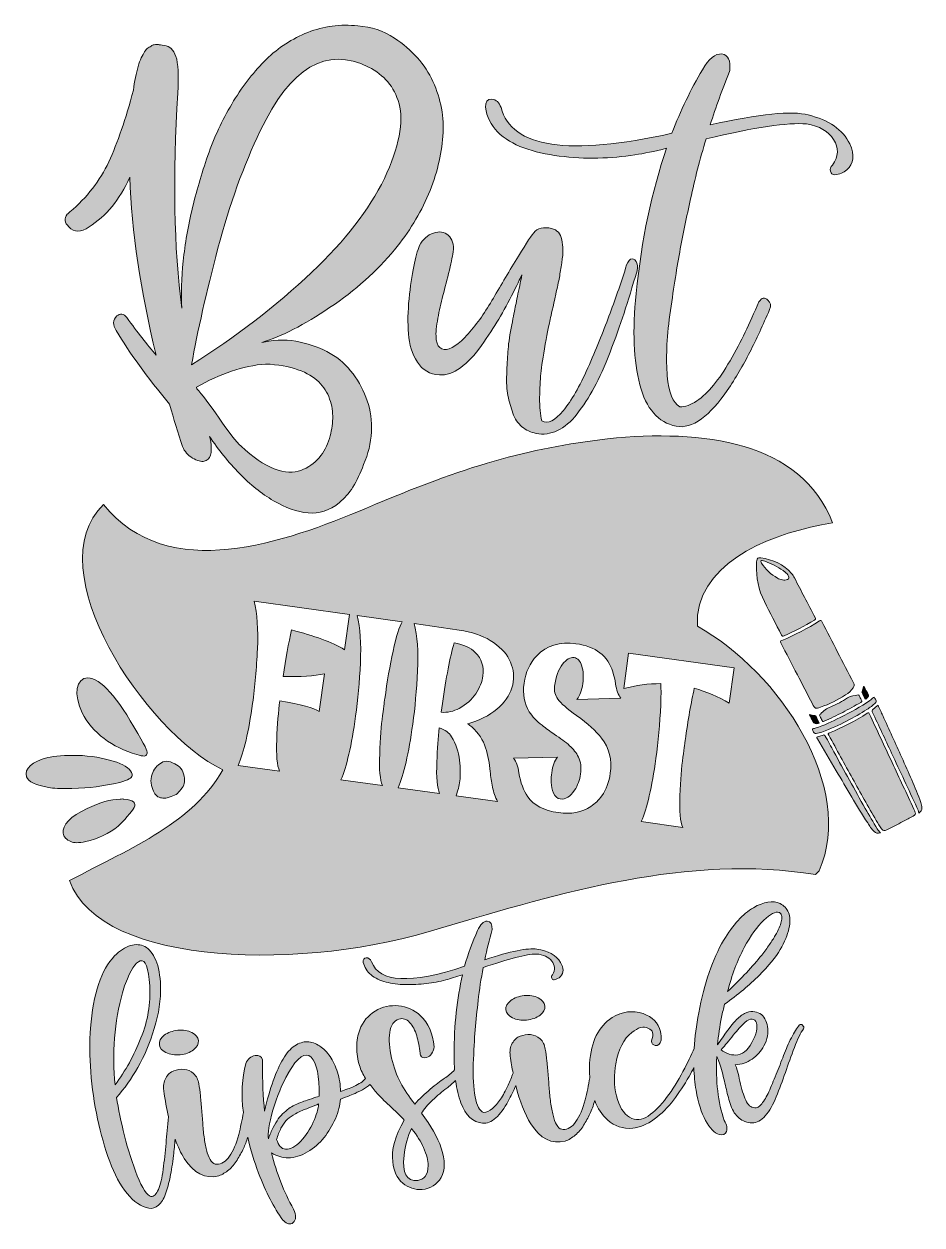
# Model space of a CAD drawing. Header units: inches. Extents: x 203 to 876, y -990 to -90.
import ezdxf

# ---------------------------------------------------------------- set-up
doc = ezdxf.new("R2010")
doc.units = ezdxf.units.IN
doc.header["$MEASUREMENT"] = 0
doc.layers.add('Layer 1', color=7, linetype='Continuous')

# ---------------------------------------------------------------- blocks, each defined once
blk = doc.blocks.new('block 3')
at = {"layer": 'Layer 1', "true_color": 0xbe1e2f}
h = blk.add_hatch(color=242, dxfattribs=at)
h.dxf.hatch_style = 2
edge = h.paths.add_edge_path()
edge.add_spline(control_points=[(787.74, -519.45), (790.38, -524.55), (793, -529.67), (795.68, -534.75), (796.14, -535.63), (796.14, -536.05), (795.17, -536.63), (787.82, -541.01), (780.24, -544.94), (772.41, -548.39), (771.49, -548.8), (771.08, -548.7), (770.63, -547.82), (766.34, -539.43), (761.93, -531.1), (757.69, -522.69), (753.34, -514.03), (751.53, -504.76), (751.74, -495.04), (751.77, -493.64), (751.95, -492.24), (752.31, -490.87), (752.48, -490.19), (752.86, -489.84), (753.58, -489.86), (754.06, -489.87), (754.54, -489.81), (755, -489.88), (764.09, -491.22), (771.97, -494.81), (778.07, -501.65), (778.94, -502.63), (779.63, -503.75), (780.23, -504.92), (782.73, -509.77), (785.24, -514.61), (787.74, -519.45)], knot_values=[0, 0, 0, 0, 1, 1, 1, 2, 2, 2, 3, 3, 3, 4, 4, 4, 5, 5, 5, 6, 6, 6, 7, 7, 7, 8, 8, 8, 9, 9, 9, 10, 10, 10, 11, 11, 11, 12, 12, 12, 12], degree=3, periodic=1)
edge = h.paths.add_edge_path()
edge.add_spline(control_points=[(755.56, -493.91), (758.65, -498.55), (762.52, -502.39), (767.46, -505.12), (768.62, -505.76), (769.86, -506.24), (771.18, -506.48), (772.48, -506.71), (773.76, -506.67), (774.98, -506.06), (776.09, -505.51), (776.36, -504.73), (775.84, -503.63), (775.27, -502.41), (774.3, -501.52), (773.27, -500.7), (769.21, -497.42), (764.63, -494.99), (759.74, -493.09), (758.55, -492.63), (757.32, -492.25), (756.04, -492.04), (755.07, -491.88), (754.86, -492.32), (755.16, -493.12), (755.26, -493.4), (755.43, -493.65), (755.56, -493.91)], knot_values=[0, 0, 0, 0, 1, 1, 1, 2, 2, 2, 3, 3, 3, 4, 4, 4, 5, 5, 5, 6, 6, 6, 7, 7, 7, 8, 8, 8, 9, 9, 9, 9], degree=3, periodic=1)
h = blk.add_hatch(color=242, dxfattribs=at)
h.dxf.hatch_style = 2
edge = h.paths.add_edge_path()
edge.add_spline(control_points=[(782.4, -577.53), (778.28, -569.58), (774.19, -561.61), (770.03, -553.68), (769.49, -552.64), (769.68, -552.28), (770.73, -551.85), (780.57, -547.78), (790, -542.88), (799.02, -537.22), (799.96, -536.62), (800.32, -536.79), (800.8, -537.72), (808.67, -553.02), (816.55, -568.3), (824.5, -583.55), (825.25, -584.97), (825.03, -586.11), (824.23, -587.34), (822.78, -589.55), (820.76, -591.21), (818.59, -592.64), (812.74, -596.51), (806.5, -599.62), (799.85, -601.85), (795.7, -603.24), (795.65, -603.16), (793.69, -599.38), (789.93, -592.1), (786.16, -584.81), (782.4, -577.53)], knot_values=[0, 0, 0, 0, 1, 1, 1, 2, 2, 2, 3, 3, 3, 4, 4, 4, 5, 5, 5, 6, 6, 6, 7, 7, 7, 8, 8, 8, 9, 9, 9, 10, 10, 10, 10], degree=3, periodic=1)
h = blk.add_hatch(color=242, dxfattribs=at)
h.dxf.hatch_style = 2
edge = h.paths.add_edge_path()
edge.add_spline(control_points=[(816.41, -605.78), (811.83, -608.07), (807.25, -610.35), (802.58, -612.44), (801.7, -612.84), (801.29, -612.74), (800.92, -611.87), (800.49, -610.86), (799.98, -609.88), (799.41, -608.95), (798.94, -608.18), (799.04, -607.7), (799.71, -607), (801.94, -604.66), (804.42, -602.79), (807.48, -601.56), (811.91, -599.77), (816.1, -597.46), (820.13, -594.9), (822.56, -593.36), (825.29, -593.3), (827.92, -592.69), (828.43, -592.57), (828.59, -592.91), (828.77, -593.25), (829.33, -594.34), (829.84, -595.46), (830.47, -596.51), (830.98, -597.34), (830.84, -597.78), (829.95, -598.3), (825.5, -600.91), (820.96, -603.36), (816.41, -605.78)], knot_values=[0, 0, 0, 0, 1, 1, 1, 2, 2, 2, 3, 3, 3, 4, 4, 4, 5, 5, 5, 6, 6, 6, 7, 7, 7, 8, 8, 8, 9, 9, 9, 10, 10, 10, 11, 11, 11, 11], degree=3, periodic=1)
h = blk.add_hatch(color=242, dxfattribs=at)
h.dxf.hatch_style = 2
edge = h.paths.add_edge_path()
edge.add_spline(control_points=[(832.47, -586.46), (833.55, -588.55), (834.65, -590.63), (835.69, -592.74), (836.05, -593.47), (834.48, -595.76), (833.66, -595.83), (833.31, -595.86), (833.22, -595.61), (833.11, -595.4), (832.37, -593.98), (831.64, -592.55), (830.9, -591.13), (830.72, -590.8), (830.81, -590.48), (830.9, -590.15), (831.25, -588.91), (831.57, -587.68), (831.9, -586.44), (832.09, -586.45), (832.28, -586.46), (832.47, -586.46)], knot_values=[0, 0, 0, 0, 1, 1, 1, 2, 2, 2, 3, 3, 3, 4, 4, 4, 5, 5, 5, 6, 6, 6, 7, 7, 7, 7], degree=3, periodic=1)
h = blk.add_hatch(color=242, dxfattribs=at)
h.dxf.hatch_style = 2
edge = h.paths.add_edge_path()
edge.add_spline(control_points=[(819.37, -612.31), (813.61, -615.19), (807.41, -618.33), (800.8, -620.51), (799.4, -620.98), (797.97, -621.33), (796.51, -621.56), (795.58, -621.7), (794.94, -621.51), (794.6, -620.57), (794.33, -619.82), (793.52, -619.01), (793.69, -618.42), (793.89, -617.75), (795.1, -617.9), (795.87, -617.66), (802.4, -615.63), (808.51, -612.61), (814.59, -609.54), (822.23, -605.68), (829.82, -601.74), (836.82, -596.78), (837.73, -596.13), (838.59, -595.39), (839.44, -594.66), (839.84, -594.32), (840.08, -594.31), (840.31, -594.79), (840.68, -595.55), (841.08, -596.3), (841.47, -597.04), (841.85, -597.75), (841.29, -598.17), (840.91, -598.59), (839.07, -600.58), (836.85, -602.11), (834.61, -603.59), (829.85, -606.72), (824.86, -609.43), (819.37, -612.31)], knot_values=[0, 0, 0, 0, 1, 1, 1, 2, 2, 2, 3, 3, 3, 4, 4, 4, 5, 5, 5, 6, 6, 6, 7, 7, 7, 8, 8, 8, 9, 9, 9, 10, 10, 10, 11, 11, 11, 12, 12, 12, 13, 13, 13, 13], degree=3, periodic=1)
h = blk.add_hatch(color=242, dxfattribs=at)
h.dxf.hatch_style = 2
edge = h.paths.add_edge_path()
edge.add_spline(control_points=[(873.55, -681.26), (873.32, -679.68), (872.7, -678.43), (872.11, -677.17), (865.75, -663.53), (859.4, -649.89), (853.04, -636.26), (848.24, -626), (843.46, -615.73), (838.61, -605.49), (838.15, -604.51), (838.32, -604.06), (839.2, -603.44), (840.47, -602.55), (841.6, -601.47), (842.91, -600.37), (844.11, -603.01), (845.3, -605.61), (846.48, -608.21), (851.23, -618.68), (856.02, -629.13), (860.72, -639.62), (865.71, -650.77), (870.81, -661.87), (874.99, -673.36), (875.46, -674.63), (875.85, -675.93), (875.85, -677.31), (875.86, -678.97), (875.13, -680.24), (873.55, -681.26)], knot_values=[0, 0, 0, 0, 1, 1, 1, 2, 2, 2, 3, 3, 3, 4, 4, 4, 5, 5, 5, 6, 6, 6, 7, 7, 7, 8, 8, 8, 9, 9, 9, 10, 10, 10, 10], degree=3, periodic=1)
h = blk.add_hatch(color=242, dxfattribs=at)
h.dxf.hatch_style = 2
edge = h.paths.add_edge_path()
edge.add_spline(control_points=[(791.6, -607.32), (792.98, -607.64), (794.27, -607.94), (795.57, -608.21), (796.05, -608.31), (796.29, -608.58), (796.49, -608.98), (797.17, -610.34), (797.85, -611.7), (798.59, -613.03), (798.94, -613.67), (798.86, -614.01), (798.11, -614.21), (796.22, -614.74), (794.92, -614.22), (794.07, -612.57), (793.24, -610.95), (792.41, -609.34), (791.59, -607.72), (791.56, -607.66), (791.59, -607.57), (791.6, -607.32)], knot_values=[0, 0, 0, 0, 1, 1, 1, 2, 2, 2, 3, 3, 3, 4, 4, 4, 5, 5, 5, 6, 6, 6, 7, 7, 7, 7], degree=3, periodic=1)
h = blk.add_hatch(color=242, dxfattribs=at)
h.dxf.hatch_style = 2
edge = h.paths.add_edge_path()
edge.add_spline(control_points=[(853.47, -643.36), (858.9, -655.01), (864.32, -666.66), (869.74, -678.31), (870.04, -678.96), (870.36, -679.61), (870.62, -680.28), (871.27, -681.97), (870.97, -682.74), (869.31, -683.61), (866.69, -684.97), (864.07, -686.32), (861.45, -687.68), (857.48, -689.73), (853.51, -691.79), (849.53, -693.83), (847.74, -694.75), (846.86, -694.6), (845.57, -693.13), (843.92, -691.23), (842.83, -688.96), (841.58, -686.82), (835.5, -676.46), (829.64, -665.98), (823.85, -655.47), (817.85, -644.59), (811.9, -633.67), (805.9, -622.79), (805.39, -621.87), (805.44, -621.54), (806.51, -621.1), (816.35, -617.02), (825.78, -612.12), (834.82, -606.48), (835.46, -606.08), (835.87, -605.7), (836.34, -606.72), (842.02, -618.95), (847.74, -631.16), (853.46, -643.37), (853.46, -643.37), (853.47, -643.36), (853.47, -643.36)], knot_values=[0, 0, 0, 0, 1, 1, 1, 2, 2, 2, 3, 3, 3, 4, 4, 4, 5, 5, 5, 6, 6, 6, 7, 7, 7, 8, 8, 8, 9, 9, 9, 10, 10, 10, 11, 11, 11, 12, 12, 12, 13, 13, 13, 14, 14, 14, 14], degree=3, periodic=1)
h = blk.add_hatch(color=242, dxfattribs=at)
h.dxf.hatch_style = 2
edge = h.paths.add_edge_path()
edge.add_spline(control_points=[(844.84, -696.06), (842.75, -696.8), (841.21, -696.27), (839.89, -695.02), (837.94, -693.17), (836.58, -690.85), (835.14, -688.63), (826.85, -675.87), (819.27, -662.67), (811.61, -649.54), (806.95, -641.54), (802.26, -633.57), (797.58, -625.59), (796.73, -624.14), (796.74, -624.17), (798.34, -623.8), (799.48, -623.54), (800.63, -623.28), (801.72, -622.87), (802.57, -622.55), (802.93, -622.79), (803.32, -623.51), (805.44, -627.45), (807.62, -631.36), (809.76, -635.29), (817.52, -649.54), (825.36, -663.75), (833.37, -677.86), (836.29, -683), (839.33, -688.08), (842.33, -693.18), (842.95, -694.23), (843.74, -695.15), (844.84, -696.06)], knot_values=[0, 0, 0, 0, 1, 1, 1, 2, 2, 2, 3, 3, 3, 4, 4, 4, 5, 5, 5, 6, 6, 6, 7, 7, 7, 8, 8, 8, 9, 9, 9, 10, 10, 10, 11, 11, 11, 11], degree=3, periodic=1)
at = {"layer": 'Layer 1', "lineweight": 0}
for points, knots in [([(787.74, -519.45), (790.38, -524.55), (793, -529.67), (795.68, -534.75), (796.14, -535.63), (796.14, -536.05), (795.17, -536.63), (787.82, -541.01), (780.24, -544.94), (772.41, -548.39), (771.49, -548.8), (771.08, -548.7), (770.63, -547.82), (766.34, -539.43), (761.93, -531.1), (757.69, -522.69), (753.34, -514.03), (751.53, -504.76), (751.74, -495.04), (751.77, -493.64), (751.95, -492.24), (752.31, -490.87), (752.48, -490.19), (752.86, -489.84), (753.58, -489.86), (754.06, -489.87), (754.54, -489.81), (755, -489.88), (764.09, -491.22), (771.97, -494.81), (778.07, -501.65), (778.94, -502.63), (779.63, -503.75), (780.23, -504.92), (782.73, -509.77), (785.24, -514.61), (787.74, -519.45)], [0, 0, 0, 0, 1, 1, 1, 2, 2, 2, 3, 3, 3, 4, 4, 4, 5, 5, 5, 6, 6, 6, 7, 7, 7, 8, 8, 8, 9, 9, 9, 10, 10, 10, 11, 11, 11, 12, 12, 12, 12]), ([(755.56, -493.91), (758.65, -498.55), (762.52, -502.39), (767.46, -505.12), (768.62, -505.76), (769.86, -506.24), (771.18, -506.48), (772.48, -506.71), (773.76, -506.67), (774.98, -506.06), (776.09, -505.51), (776.36, -504.73), (775.84, -503.63), (775.27, -502.41), (774.3, -501.52), (773.27, -500.7), (769.21, -497.42), (764.63, -494.99), (759.74, -493.09), (758.55, -492.63), (757.32, -492.25), (756.04, -492.04), (755.07, -491.88), (754.86, -492.32), (755.16, -493.12), (755.26, -493.4), (755.43, -493.65), (755.56, -493.91)], [0, 0, 0, 0, 1, 1, 1, 2, 2, 2, 3, 3, 3, 4, 4, 4, 5, 5, 5, 6, 6, 6, 7, 7, 7, 8, 8, 8, 9, 9, 9, 9]), ([(782.4, -577.53), (778.28, -569.58), (774.19, -561.61), (770.03, -553.68), (769.49, -552.64), (769.68, -552.28), (770.73, -551.85), (780.57, -547.78), (790, -542.88), (799.02, -537.22), (799.96, -536.62), (800.32, -536.79), (800.8, -537.72), (808.67, -553.02), (816.55, -568.3), (824.5, -583.55), (825.25, -584.97), (825.03, -586.11), (824.23, -587.34), (822.78, -589.55), (820.76, -591.21), (818.59, -592.64), (812.74, -596.51), (806.5, -599.62), (799.85, -601.85), (795.7, -603.24), (795.65, -603.16), (793.69, -599.38), (789.93, -592.1), (786.16, -584.81), (782.4, -577.53)], [0, 0, 0, 0, 1, 1, 1, 2, 2, 2, 3, 3, 3, 4, 4, 4, 5, 5, 5, 6, 6, 6, 7, 7, 7, 8, 8, 8, 9, 9, 9, 10, 10, 10, 10]), ([(816.41, -605.78), (811.83, -608.07), (807.25, -610.35), (802.58, -612.44), (801.7, -612.84), (801.29, -612.74), (800.92, -611.87), (800.49, -610.86), (799.98, -609.88), (799.41, -608.95), (798.94, -608.18), (799.04, -607.7), (799.71, -607), (801.94, -604.66), (804.42, -602.79), (807.48, -601.56), (811.91, -599.77), (816.1, -597.46), (820.13, -594.9), (822.56, -593.36), (825.29, -593.3), (827.92, -592.69), (828.43, -592.57), (828.59, -592.91), (828.77, -593.25), (829.33, -594.34), (829.84, -595.46), (830.47, -596.51), (830.98, -597.34), (830.84, -597.78), (829.95, -598.3), (825.5, -600.91), (820.96, -603.36), (816.41, -605.78)], [0, 0, 0, 0, 1, 1, 1, 2, 2, 2, 3, 3, 3, 4, 4, 4, 5, 5, 5, 6, 6, 6, 7, 7, 7, 8, 8, 8, 9, 9, 9, 10, 10, 10, 11, 11, 11, 11]), ([(832.47, -586.46), (833.55, -588.55), (834.65, -590.63), (835.69, -592.74), (836.05, -593.47), (834.48, -595.76), (833.66, -595.83), (833.31, -595.86), (833.22, -595.61), (833.11, -595.4), (832.37, -593.98), (831.64, -592.55), (830.9, -591.13), (830.72, -590.8), (830.81, -590.48), (830.9, -590.15), (831.25, -588.91), (831.57, -587.68), (831.9, -586.44), (832.09, -586.45), (832.28, -586.46), (832.47, -586.46)], [0, 0, 0, 0, 1, 1, 1, 2, 2, 2, 3, 3, 3, 4, 4, 4, 5, 5, 5, 6, 6, 6, 7, 7, 7, 7]), ([(819.37, -612.31), (813.61, -615.19), (807.41, -618.33), (800.8, -620.51), (799.4, -620.98), (797.97, -621.33), (796.51, -621.56), (795.58, -621.7), (794.94, -621.51), (794.6, -620.57), (794.33, -619.82), (793.52, -619.01), (793.69, -618.42), (793.89, -617.75), (795.1, -617.9), (795.87, -617.66), (802.4, -615.63), (808.51, -612.61), (814.59, -609.54), (822.23, -605.68), (829.82, -601.74), (836.82, -596.78), (837.73, -596.13), (838.59, -595.39), (839.44, -594.66), (839.84, -594.32), (840.08, -594.31), (840.31, -594.79), (840.68, -595.55), (841.08, -596.3), (841.47, -597.04), (841.85, -597.75), (841.29, -598.17), (840.91, -598.59), (839.07, -600.58), (836.85, -602.11), (834.61, -603.59), (829.85, -606.72), (824.86, -609.43), (819.37, -612.31)], [0, 0, 0, 0, 1, 1, 1, 2, 2, 2, 3, 3, 3, 4, 4, 4, 5, 5, 5, 6, 6, 6, 7, 7, 7, 8, 8, 8, 9, 9, 9, 10, 10, 10, 11, 11, 11, 12, 12, 12, 13, 13, 13, 13]), ([(873.55, -681.26), (873.32, -679.68), (872.7, -678.43), (872.11, -677.17), (865.75, -663.53), (859.4, -649.89), (853.04, -636.26), (848.24, -626), (843.46, -615.73), (838.61, -605.49), (838.15, -604.51), (838.32, -604.06), (839.2, -603.44), (840.47, -602.55), (841.6, -601.47), (842.91, -600.37), (844.11, -603.01), (845.3, -605.61), (846.48, -608.21), (851.23, -618.68), (856.02, -629.13), (860.72, -639.62), (865.71, -650.77), (870.81, -661.87), (874.99, -673.36), (875.46, -674.63), (875.85, -675.93), (875.85, -677.31), (875.86, -678.97), (875.13, -680.24), (873.55, -681.26)], [0, 0, 0, 0, 1, 1, 1, 2, 2, 2, 3, 3, 3, 4, 4, 4, 5, 5, 5, 6, 6, 6, 7, 7, 7, 8, 8, 8, 9, 9, 9, 10, 10, 10, 10]), ([(791.6, -607.32), (792.98, -607.64), (794.27, -607.94), (795.57, -608.21), (796.05, -608.31), (796.29, -608.58), (796.49, -608.98), (797.17, -610.34), (797.85, -611.7), (798.59, -613.03), (798.94, -613.67), (798.86, -614.01), (798.11, -614.21), (796.22, -614.74), (794.92, -614.22), (794.07, -612.57), (793.24, -610.95), (792.41, -609.34), (791.59, -607.72), (791.56, -607.66), (791.59, -607.57), (791.6, -607.32)], [0, 0, 0, 0, 1, 1, 1, 2, 2, 2, 3, 3, 3, 4, 4, 4, 5, 5, 5, 6, 6, 6, 7, 7, 7, 7]), ([(853.47, -643.36), (858.9, -655.01), (864.32, -666.66), (869.74, -678.31), (870.04, -678.96), (870.36, -679.61), (870.62, -680.28), (871.27, -681.97), (870.97, -682.74), (869.31, -683.61), (866.69, -684.97), (864.07, -686.32), (861.45, -687.68), (857.48, -689.73), (853.51, -691.79), (849.53, -693.83), (847.74, -694.75), (846.86, -694.6), (845.57, -693.13), (843.92, -691.23), (842.83, -688.96), (841.58, -686.82), (835.5, -676.46), (829.64, -665.98), (823.85, -655.47), (817.85, -644.59), (811.9, -633.67), (805.9, -622.79), (805.39, -621.87), (805.44, -621.54), (806.51, -621.1), (816.35, -617.02), (825.78, -612.12), (834.82, -606.48), (835.46, -606.08), (835.87, -605.7), (836.34, -606.72), (842.02, -618.95), (847.74, -631.16), (853.46, -643.37), (853.46, -643.37), (853.47, -643.36), (853.47, -643.36)], [0, 0, 0, 0, 1, 1, 1, 2, 2, 2, 3, 3, 3, 4, 4, 4, 5, 5, 5, 6, 6, 6, 7, 7, 7, 8, 8, 8, 9, 9, 9, 10, 10, 10, 11, 11, 11, 12, 12, 12, 13, 13, 13, 14, 14, 14, 14]), ([(844.84, -696.06), (842.75, -696.8), (841.21, -696.27), (839.89, -695.02), (837.94, -693.17), (836.58, -690.85), (835.14, -688.63), (826.85, -675.87), (819.27, -662.67), (811.61, -649.54), (806.95, -641.54), (802.26, -633.57), (797.58, -625.59), (796.73, -624.14), (796.74, -624.17), (798.34, -623.8), (799.48, -623.54), (800.63, -623.28), (801.72, -622.87), (802.57, -622.55), (802.93, -622.79), (803.32, -623.51), (805.44, -627.45), (807.62, -631.36), (809.76, -635.29), (817.52, -649.54), (825.36, -663.75), (833.37, -677.86), (836.29, -683), (839.33, -688.08), (842.33, -693.18), (842.95, -694.23), (843.74, -695.15), (844.84, -696.06)], [0, 0, 0, 0, 1, 1, 1, 2, 2, 2, 3, 3, 3, 4, 4, 4, 5, 5, 5, 6, 6, 6, 7, 7, 7, 8, 8, 8, 9, 9, 9, 10, 10, 10, 11, 11, 11, 11])]:
    blk.add_open_spline(points, degree=3, knots=knots, dxfattribs=at)
blk = doc.blocks.new('block 4')
at = {"layer": 'Layer 1', "true_color": 0xbe1e2f}
h = blk.add_hatch(color=242, dxfattribs=at)
h.dxf.hatch_style = 2
edge = h.paths.add_edge_path()
edge.add_spline(control_points=[(317.81, -141.52), (313.95, -203.74), (314.96, -257.52), (320.86, -302.86), (320.25, -292.08), (320.61, -280.29), (321.93, -267.48), (323.25, -254.67), (325.59, -241.25), (328.95, -227.22), (332.3, -213.19), (336.42, -199.42), (341.3, -185.89), (346.18, -172.37), (352.33, -159.57), (359.75, -147.47), (367.17, -135.37), (375.35, -124.95), (384.3, -116.2), (393.25, -107.46), (403.62, -100.75), (415.41, -96.08), (427.2, -91.4), (439.71, -89.77), (452.93, -91.2), (462.89, -91.8), (472.03, -94.86), (480.37, -100.34), (493.59, -109.09), (503.2, -119.97), (509.2, -132.98), (515.19, -145.99), (517.68, -159.62), (516.67, -173.85), (515.65, -188.08), (512.04, -202.57), (505.84, -217.31), (499.64, -232.05), (491.15, -245.93), (480.37, -258.94), (467.16, -275), (450.94, -289.49), (431.73, -302.4), (412.51, -315.31), (395.59, -324.01), (380.95, -328.48), (380.95, -328.48), (382.47, -328.17), (382.47, -328.17), (392.23, -326.34), (401.28, -326.34), (409.62, -328.17), (417.95, -330), (425.48, -332.85), (432.19, -336.71), (438.9, -340.58), (444.59, -345.66), (449.27, -351.96), (453.94, -358.27), (457.5, -365.03), (459.94, -372.24), (462.38, -379.46), (463.4, -387.24), (462.99, -395.58), (462.58, -403.91), (460.65, -412.04), (457.2, -419.97), (452.52, -432.98), (446.47, -442.49), (439.05, -448.49), (431.62, -454.49), (423.8, -457.08), (415.56, -456.27), (407.33, -455.45), (398.68, -452.4), (389.64, -447.12), (380.59, -441.83), (372.05, -435.02), (364.02, -426.68), (355.99, -418.35), (348.51, -409.1), (341.6, -398.93), (342.01, -400.15), (342.31, -401.37), (342.52, -402.59), (343.94, -411.54), (342.31, -416.51), (337.64, -417.53), (335.4, -417.94), (332.5, -417.13), (328.95, -415.1), (325.39, -413.06), (322.89, -410.22), (321.47, -406.56), (318.02, -396.19), (314.76, -385.61), (311.71, -374.84), (294.84, -354.51), (281.52, -336.1), (271.76, -319.63), (268.91, -315.36), (269.02, -311.7), (272.07, -308.65), (274.71, -306.42), (277.25, -306.82), (279.69, -309.87), (287.62, -320.85), (294.94, -330.21), (301.65, -337.93), (289.86, -289.74), (283.25, -245.32), (281.83, -204.65), (274.3, -221.53), (264.14, -233.93), (251.33, -241.86), (245.23, -246.13), (240.14, -246.13), (236.08, -241.86), (233.03, -238.61), (232.62, -235.46), (234.86, -232.41), (235.47, -231.8), (236.18, -231.19), (236.99, -230.58), (249.8, -219.8), (259.51, -207.3), (266.12, -193.06), (272.72, -178.83), (278.88, -160.94), (284.57, -139.38), (284.98, -136.13), (285.49, -132.98), (286.1, -129.93), (286.71, -126.88), (287.36, -124.09), (288.08, -121.54), (288.79, -119), (289.6, -116.87), (290.52, -115.14), (291.43, -113.41), (292.24, -111.89), (292.96, -110.56), (293.67, -109.24), (294.58, -108.27), (295.7, -107.66), (296.82, -107.05), (297.69, -106.5), (298.3, -105.99), (298.91, -105.48), (299.82, -105.22), (301.04, -105.22), (302.26, -105.22), (303.07, -105.22), (303.48, -105.22), (303.89, -105.22), (305.31, -105.43), (307.75, -105.83), (311.81, -106.24), (314.71, -108.99), (316.44, -114.07), (318.17, -119.15), (318.62, -128.3), (317.81, -141.52)], knot_values=[0, 0, 0, 0, 1, 1, 1, 2, 2, 2, 3, 3, 3, 4, 4, 4, 5, 5, 5, 6, 6, 6, 7, 7, 7, 8, 8, 8, 9, 9, 9, 10, 10, 10, 11, 11, 11, 12, 12, 12, 13, 13, 13, 14, 14, 14, 15, 15, 15, 16, 16, 16, 17, 17, 17, 18, 18, 18, 19, 19, 19, 20, 20, 20, 21, 21, 21, 22, 22, 22, 23, 23, 23, 24, 24, 24, 25, 25, 25, 26, 26, 26, 27, 27, 27, 28, 28, 28, 29, 29, 29, 30, 30, 30, 31, 31, 31, 32, 32, 32, 33, 33, 33, 34, 34, 34, 35, 35, 35, 36, 36, 36, 37, 37, 37, 38, 38, 38, 39, 39, 39, 40, 40, 40, 41, 41, 41, 42, 42, 42, 43, 43, 43, 44, 44, 44, 45, 45, 45, 46, 46, 46, 47, 47, 47, 48, 48, 48, 49, 49, 49, 50, 50, 50, 51, 51, 51, 52, 52, 52, 53, 53, 53, 54, 54, 54, 54], degree=3, periodic=1)
edge = h.paths.add_edge_path()
edge.add_spline(control_points=[(379.73, -169.88), (367.32, -195.5), (356.75, -224.83), (348.01, -257.87), (339.26, -290.92), (332.65, -320.04), (328.18, -345.25), (361.32, -324.51), (391.42, -301.33), (418.46, -275.71), (443.27, -252.33), (461.36, -228.95), (472.75, -205.57), (478.24, -193.98), (481.9, -183.41), (483.73, -173.85), (485.56, -164.29), (485.56, -156.21), (483.73, -149.6), (481.9, -143), (479.1, -137.51), (475.34, -133.13), (471.58, -128.76), (466.75, -125.05), (460.85, -122), (429.34, -106.34), (402.3, -122.3), (379.73, -169.88)], knot_values=[0, 0, 0, 0, 1, 1, 1, 2, 2, 2, 3, 3, 3, 4, 4, 4, 5, 5, 5, 6, 6, 6, 7, 7, 7, 8, 8, 8, 9, 9, 9, 9], degree=3, periodic=1)
edge = h.paths.add_edge_path()
edge.add_spline(control_points=[(331.84, -362.03), (331.84, -362.03), (332.15, -363.25), (332.15, -363.25), (335.81, -367.11), (341.35, -374.43), (348.77, -385.21), (356.19, -395.98), (361.73, -403), (365.39, -406.25), (374.13, -414.58), (382.42, -420.23), (390.25, -423.18), (398.07, -426.12), (404.74, -426.53), (410.23, -424.4), (415.72, -422.26), (420.24, -419.11), (423.8, -414.94), (427.35, -410.77), (429.95, -405.94), (431.58, -400.46), (433, -395.37), (433.81, -390.39), (434.02, -385.51), (434.22, -380.63), (433.45, -375.75), (431.73, -370.87), (430, -365.99), (427.31, -361.72), (423.65, -358.06), (419.99, -354.4), (414.75, -351.35), (407.94, -348.91), (401.12, -346.47), (393.04, -345.05), (383.69, -344.64), (366.81, -346.07), (349.53, -351.86), (331.84, -362.03)], knot_values=[0, 0, 0, 0, 1, 1, 1, 2, 2, 2, 3, 3, 3, 4, 4, 4, 5, 5, 5, 6, 6, 6, 7, 7, 7, 8, 8, 8, 9, 9, 9, 10, 10, 10, 11, 11, 11, 12, 12, 12, 13, 13, 13, 13], degree=3, periodic=1)
h = blk.add_hatch(color=242, dxfattribs=at)
h.dxf.hatch_style = 2
edge = h.paths.add_edge_path()
edge.add_spline(control_points=[(790.55, -157.95), (806, -161.61), (816.37, -168.83), (821.66, -179.61), (825.52, -187.95), (824.81, -194.45), (819.52, -199.13), (817.08, -201.16), (814.03, -202.38), (810.37, -202.79), (808.74, -202.79), (807.67, -201.92), (807.17, -200.19), (806.66, -198.47), (807.22, -196.89), (808.85, -195.47), (813.32, -188.96), (813.57, -182.61), (809.61, -176.4), (805.65, -170.2), (798.88, -166.29), (789.33, -164.66), (775.5, -163.44), (750.39, -167.21), (714, -175.95), (709.32, -191.2), (705.46, -206.14), (702.41, -220.78), (699.36, -234.2), (696.61, -247.57), (694.17, -260.89), (691.73, -274.21), (689.29, -289.86), (686.85, -307.86), (684.41, -325.85), (683.75, -341.1), (684.87, -353.6), (685.98, -366.11), (689.09, -373.79), (694.17, -376.63), (698.24, -376.84), (702.51, -375.41), (706.98, -372.36), (711.45, -369.31), (715.67, -365.35), (719.64, -360.47), (723.6, -355.59), (727.72, -349.49), (731.99, -342.17), (736.26, -334.85), (740.02, -327.73), (743.27, -320.82), (746.52, -313.91), (749.98, -306.28), (753.64, -297.94), (755.67, -294.89), (757.91, -294.49), (760.35, -296.72), (762.38, -298.55), (762.79, -300.89), (761.57, -303.74), (756.69, -315.33), (751.76, -326), (746.78, -335.76), (741.8, -345.52), (736.15, -355.08), (729.86, -364.43), (723.55, -373.79), (717.09, -380.9), (710.49, -385.78), (703.88, -390.66), (697.53, -392.49), (691.43, -391.27), (678.01, -388.42), (668.96, -378.06), (664.28, -360.16), (659.6, -342.27), (658.69, -319.5), (661.54, -291.84), (665.6, -251.38), (673.23, -215.09), (684.41, -182.96), (675.26, -185.2), (667.33, -186.83), (660.62, -187.84), (651.68, -189.27), (642.43, -190.08), (632.87, -190.28), (623.31, -190.49), (613.65, -189.98), (603.89, -188.76), (594.13, -187.54), (585.29, -185.51), (577.36, -182.66), (569.43, -179.81), (562.87, -175.79), (557.69, -170.61), (552.5, -165.43), (549.5, -159.28), (548.69, -152.16), (548.49, -148.09), (550.02, -146.06), (553.27, -146.06), (556.52, -146.47), (558.86, -148.6), (560.28, -152.46), (568.21, -182.56), (610.91, -188.96), (688.38, -171.68), (694.88, -154.6), (702.51, -138.74), (711.25, -124.1), (715.93, -115.76), (720.81, -111.8), (725.89, -112.2), (730.57, -113.02), (732.5, -117.19), (731.69, -124.71), (726.2, -138.54), (721.32, -152.06), (717.05, -165.27), (754.05, -157.14), (778.55, -154.7), (790.55, -157.95)], knot_values=[0, 0, 0, 0, 1, 1, 1, 2, 2, 2, 3, 3, 3, 4, 4, 4, 5, 5, 5, 6, 6, 6, 7, 7, 7, 8, 8, 8, 9, 9, 9, 10, 10, 10, 11, 11, 11, 12, 12, 12, 13, 13, 13, 14, 14, 14, 15, 15, 15, 16, 16, 16, 17, 17, 17, 18, 18, 18, 19, 19, 19, 20, 20, 20, 21, 21, 21, 22, 22, 22, 23, 23, 23, 24, 24, 24, 25, 25, 25, 26, 26, 26, 27, 27, 27, 28, 28, 28, 29, 29, 29, 30, 30, 30, 31, 31, 31, 32, 32, 32, 33, 33, 33, 34, 34, 34, 35, 35, 35, 36, 36, 36, 37, 37, 37, 38, 38, 38, 39, 39, 39, 40, 40, 40, 41, 41, 41, 41], degree=3, periodic=1)
h = blk.add_hatch(color=242, dxfattribs=at)
h.dxf.hatch_style = 2
edge = h.paths.add_edge_path()
edge.add_spline(control_points=[(653.68, -272.87), (654.49, -269.21), (655.71, -266.97), (657.34, -266.16), (658.96, -265.35), (660.34, -265.85), (661.46, -267.68), (662.57, -269.51), (662.83, -271.85), (662.22, -274.7), (658.76, -286.49), (655.51, -297.07), (652.46, -306.42), (649.41, -315.77), (645.9, -325.58), (641.94, -335.85), (637.97, -346.12), (634.01, -354.91), (630.04, -362.23), (626.08, -369.55), (621.81, -376.16), (617.23, -382.06), (612.66, -387.95), (607.78, -392.12), (602.59, -394.56), (597.41, -397), (592.07, -397.71), (586.58, -396.7), (582.51, -395.88), (578.96, -394.2), (575.91, -391.66), (572.86, -389.12), (570.57, -385.72), (569.04, -381.45), (567.52, -377.18), (566.3, -372.8), (565.39, -368.33), (564.47, -363.86), (564.16, -358.47), (564.47, -352.17), (564.78, -345.87), (565.08, -340.27), (565.39, -335.39), (565.69, -330.51), (566.5, -324.67), (567.83, -317.86), (569.15, -311.05), (570.16, -305.81), (570.87, -302.15), (571.59, -298.49), (572.55, -293.76), (573.77, -287.97), (574.99, -282.17), (575.7, -278.77), (575.91, -277.75), (575.3, -278.97), (573.16, -283.29), (569.5, -290.71), (565.84, -298.14), (562.18, -304.89), (558.52, -310.99), (554.86, -317.09), (550.54, -323.7), (545.56, -330.82), (540.58, -337.94), (535.34, -343.47), (529.85, -347.44), (524.36, -351.4), (519.07, -353.19), (513.99, -352.78), (506.87, -352.37), (501.38, -349.17), (497.52, -343.17), (493.66, -337.17), (491.43, -330.11), (490.81, -321.97), (490.2, -313.84), (490.36, -305.1), (491.27, -295.74), (492.19, -286.39), (493.35, -278.31), (494.78, -271.5), (496.2, -264.69), (497.62, -259.45), (499.05, -255.79), (501.69, -251.11), (505.2, -248.01), (509.57, -246.49), (513.94, -244.96), (517.65, -245.52), (520.7, -248.17), (523.75, -250.81), (524.97, -254.98), (524.36, -260.67), (523.75, -264.53), (522.58, -269.87), (520.86, -276.68), (519.13, -283.5), (517.55, -289.75), (516.13, -295.44), (514.7, -301.13), (513.48, -306.83), (512.47, -312.52), (511.45, -318.21), (511.2, -322.89), (511.71, -326.55), (512.21, -330.21), (513.58, -332.45), (515.82, -333.26), (520.29, -334.89), (526.04, -332.04), (533.06, -324.72), (540.07, -317.4), (546.48, -308.81), (552.27, -298.95), (558.07, -289.09), (564.27, -278.66), (570.87, -267.68), (577.48, -256.7), (582.11, -249.59), (584.75, -246.33), (587.6, -242.88), (592.07, -241.76), (598.17, -242.98), (600.2, -243.59), (601.88, -244.56), (603.2, -245.88), (604.52, -247.2), (605.39, -249.08), (605.8, -251.52), (606.2, -253.96), (606.45, -256.45), (606.56, -258.99), (606.66, -261.54), (606.41, -264.79), (605.8, -268.75), (605.19, -272.72), (604.58, -276.38), (603.97, -279.73), (603.36, -283.09), (602.44, -287.31), (601.22, -292.39), (599.19, -301.95), (597.81, -308.2), (597.1, -311.15), (596.39, -314.1), (595.17, -320.3), (593.44, -329.75), (591.71, -339.2), (590.59, -346.52), (590.09, -351.71), (589.58, -356.89), (589.27, -362.94), (589.17, -369.86), (589.07, -376.77), (589.63, -382.56), (590.85, -387.24), (595.32, -389.68), (600.66, -387.14), (606.86, -379.62), (613.06, -372.09), (619.22, -361.42), (625.32, -347.59), (631.42, -333.77), (636.7, -320.8), (641.18, -308.71), (645.64, -296.61), (649.82, -284.66), (653.68, -272.87)], knot_values=[0, 0, 0, 0, 1, 1, 1, 2, 2, 2, 3, 3, 3, 4, 4, 4, 5, 5, 5, 6, 6, 6, 7, 7, 7, 8, 8, 8, 9, 9, 9, 10, 10, 10, 11, 11, 11, 12, 12, 12, 13, 13, 13, 14, 14, 14, 15, 15, 15, 16, 16, 16, 17, 17, 17, 18, 18, 18, 19, 19, 19, 20, 20, 20, 21, 21, 21, 22, 22, 22, 23, 23, 23, 24, 24, 24, 25, 25, 25, 26, 26, 26, 27, 27, 27, 28, 28, 28, 29, 29, 29, 30, 30, 30, 31, 31, 31, 32, 32, 32, 33, 33, 33, 34, 34, 34, 35, 35, 35, 36, 36, 36, 37, 37, 37, 38, 38, 38, 39, 39, 39, 40, 40, 40, 41, 41, 41, 42, 42, 42, 43, 43, 43, 44, 44, 44, 45, 45, 45, 46, 46, 46, 47, 47, 47, 48, 48, 48, 49, 49, 49, 50, 50, 50, 51, 51, 51, 52, 52, 52, 53, 53, 53, 54, 54, 54, 55, 55, 55, 56, 56, 56, 56], degree=3, periodic=1)
at = {"layer": 'Layer 1', "lineweight": 0}
for points, knots in [([(317.81, -141.52), (313.95, -203.74), (314.96, -257.52), (320.86, -302.86), (320.25, -292.08), (320.61, -280.29), (321.93, -267.48), (323.25, -254.67), (325.59, -241.25), (328.95, -227.22), (332.3, -213.19), (336.42, -199.42), (341.3, -185.89), (346.18, -172.37), (352.33, -159.57), (359.75, -147.47), (367.17, -135.37), (375.35, -124.95), (384.3, -116.2), (393.25, -107.46), (403.62, -100.75), (415.41, -96.08), (427.2, -91.4), (439.71, -89.77), (452.93, -91.2), (462.89, -91.8), (472.03, -94.86), (480.37, -100.34), (493.59, -109.09), (503.2, -119.97), (509.2, -132.98), (515.19, -145.99), (517.68, -159.62), (516.67, -173.85), (515.65, -188.08), (512.04, -202.57), (505.84, -217.31), (499.64, -232.05), (491.15, -245.93), (480.37, -258.94), (467.16, -275), (450.94, -289.49), (431.73, -302.4), (412.51, -315.31), (395.59, -324.01), (380.95, -328.48), (380.95, -328.48), (382.47, -328.17), (382.47, -328.17), (392.23, -326.34), (401.28, -326.34), (409.62, -328.17), (417.95, -330), (425.48, -332.85), (432.19, -336.71), (438.9, -340.58), (444.59, -345.66), (449.27, -351.96), (453.94, -358.27), (457.5, -365.03), (459.94, -372.24), (462.38, -379.46), (463.4, -387.24), (462.99, -395.58), (462.58, -403.91), (460.65, -412.04), (457.2, -419.97), (452.52, -432.98), (446.47, -442.49), (439.05, -448.49), (431.62, -454.49), (423.8, -457.08), (415.56, -456.27), (407.33, -455.45), (398.68, -452.4), (389.64, -447.12), (380.59, -441.83), (372.05, -435.02), (364.02, -426.68), (355.99, -418.35), (348.51, -409.1), (341.6, -398.93), (342.01, -400.15), (342.31, -401.37), (342.52, -402.59), (343.94, -411.54), (342.31, -416.51), (337.64, -417.53), (335.4, -417.94), (332.5, -417.13), (328.95, -415.1), (325.39, -413.06), (322.89, -410.22), (321.47, -406.56), (318.02, -396.19), (314.76, -385.61), (311.71, -374.84), (294.84, -354.51), (281.52, -336.1), (271.76, -319.63), (268.91, -315.36), (269.02, -311.7), (272.07, -308.65), (274.71, -306.42), (277.25, -306.82), (279.69, -309.87), (287.62, -320.85), (294.94, -330.21), (301.65, -337.93), (289.86, -289.74), (283.25, -245.32), (281.83, -204.65), (274.3, -221.53), (264.14, -233.93), (251.33, -241.86), (245.23, -246.13), (240.14, -246.13), (236.08, -241.86), (233.03, -238.61), (232.62, -235.46), (234.86, -232.41), (235.47, -231.8), (236.18, -231.19), (236.99, -230.58), (249.8, -219.8), (259.51, -207.3), (266.12, -193.06), (272.72, -178.83), (278.88, -160.94), (284.57, -139.38), (284.98, -136.13), (285.49, -132.98), (286.1, -129.93), (286.71, -126.88), (287.36, -124.09), (288.08, -121.54), (288.79, -119), (289.6, -116.87), (290.52, -115.14), (291.43, -113.41), (292.24, -111.89), (292.96, -110.56), (293.67, -109.24), (294.58, -108.27), (295.7, -107.66), (296.82, -107.05), (297.69, -106.5), (298.3, -105.99), (298.91, -105.48), (299.82, -105.22), (301.04, -105.22), (302.26, -105.22), (303.07, -105.22), (303.48, -105.22), (303.89, -105.22), (305.31, -105.43), (307.75, -105.83), (311.81, -106.24), (314.71, -108.99), (316.44, -114.07), (318.17, -119.15), (318.62, -128.3), (317.81, -141.52)], [0, 0, 0, 0, 1, 1, 1, 2, 2, 2, 3, 3, 3, 4, 4, 4, 5, 5, 5, 6, 6, 6, 7, 7, 7, 8, 8, 8, 9, 9, 9, 10, 10, 10, 11, 11, 11, 12, 12, 12, 13, 13, 13, 14, 14, 14, 15, 15, 15, 16, 16, 16, 17, 17, 17, 18, 18, 18, 19, 19, 19, 20, 20, 20, 21, 21, 21, 22, 22, 22, 23, 23, 23, 24, 24, 24, 25, 25, 25, 26, 26, 26, 27, 27, 27, 28, 28, 28, 29, 29, 29, 30, 30, 30, 31, 31, 31, 32, 32, 32, 33, 33, 33, 34, 34, 34, 35, 35, 35, 36, 36, 36, 37, 37, 37, 38, 38, 38, 39, 39, 39, 40, 40, 40, 41, 41, 41, 42, 42, 42, 43, 43, 43, 44, 44, 44, 45, 45, 45, 46, 46, 46, 47, 47, 47, 48, 48, 48, 49, 49, 49, 50, 50, 50, 51, 51, 51, 52, 52, 52, 53, 53, 53, 54, 54, 54, 54]), ([(379.73, -169.88), (367.32, -195.5), (356.75, -224.83), (348.01, -257.87), (339.26, -290.92), (332.65, -320.04), (328.18, -345.25), (361.32, -324.51), (391.42, -301.33), (418.46, -275.71), (443.27, -252.33), (461.36, -228.95), (472.75, -205.57), (478.24, -193.98), (481.9, -183.41), (483.73, -173.85), (485.56, -164.29), (485.56, -156.21), (483.73, -149.6), (481.9, -143), (479.1, -137.51), (475.34, -133.13), (471.58, -128.76), (466.75, -125.05), (460.85, -122), (429.34, -106.34), (402.3, -122.3), (379.73, -169.88)], [0, 0, 0, 0, 1, 1, 1, 2, 2, 2, 3, 3, 3, 4, 4, 4, 5, 5, 5, 6, 6, 6, 7, 7, 7, 8, 8, 8, 9, 9, 9, 9]), ([(790.55, -157.95), (806, -161.61), (816.37, -168.83), (821.66, -179.61), (825.52, -187.95), (824.81, -194.45), (819.52, -199.13), (817.08, -201.16), (814.03, -202.38), (810.37, -202.79), (808.74, -202.79), (807.67, -201.92), (807.17, -200.19), (806.66, -198.47), (807.22, -196.89), (808.85, -195.47), (813.32, -188.96), (813.57, -182.61), (809.61, -176.4), (805.65, -170.2), (798.88, -166.29), (789.33, -164.66), (775.5, -163.44), (750.39, -167.21), (714, -175.95), (709.32, -191.2), (705.46, -206.14), (702.41, -220.78), (699.36, -234.2), (696.61, -247.57), (694.17, -260.89), (691.73, -274.21), (689.29, -289.86), (686.85, -307.86), (684.41, -325.85), (683.75, -341.1), (684.87, -353.6), (685.98, -366.11), (689.09, -373.79), (694.17, -376.63), (698.24, -376.84), (702.51, -375.41), (706.98, -372.36), (711.45, -369.31), (715.67, -365.35), (719.64, -360.47), (723.6, -355.59), (727.72, -349.49), (731.99, -342.17), (736.26, -334.85), (740.02, -327.73), (743.27, -320.82), (746.52, -313.91), (749.98, -306.28), (753.64, -297.94), (755.67, -294.89), (757.91, -294.49), (760.35, -296.72), (762.38, -298.55), (762.79, -300.89), (761.57, -303.74), (756.69, -315.33), (751.76, -326), (746.78, -335.76), (741.8, -345.52), (736.15, -355.08), (729.86, -364.43), (723.55, -373.79), (717.09, -380.9), (710.49, -385.78), (703.88, -390.66), (697.53, -392.49), (691.43, -391.27), (678.01, -388.42), (668.96, -378.06), (664.28, -360.16), (659.6, -342.27), (658.69, -319.5), (661.54, -291.84), (665.6, -251.38), (673.23, -215.09), (684.41, -182.96), (675.26, -185.2), (667.33, -186.83), (660.62, -187.84), (651.68, -189.27), (642.43, -190.08), (632.87, -190.28), (623.31, -190.49), (613.65, -189.98), (603.89, -188.76), (594.13, -187.54), (585.29, -185.51), (577.36, -182.66), (569.43, -179.81), (562.87, -175.79), (557.69, -170.61), (552.5, -165.43), (549.5, -159.28), (548.69, -152.16), (548.49, -148.09), (550.02, -146.06), (553.27, -146.06), (556.52, -146.47), (558.86, -148.6), (560.28, -152.46), (568.21, -182.56), (610.91, -188.96), (688.38, -171.68), (694.88, -154.6), (702.51, -138.74), (711.25, -124.1), (715.93, -115.76), (720.81, -111.8), (725.89, -112.2), (730.57, -113.02), (732.5, -117.19), (731.69, -124.71), (726.2, -138.54), (721.32, -152.06), (717.05, -165.27), (754.05, -157.14), (778.55, -154.7), (790.55, -157.95)], [0, 0, 0, 0, 1, 1, 1, 2, 2, 2, 3, 3, 3, 4, 4, 4, 5, 5, 5, 6, 6, 6, 7, 7, 7, 8, 8, 8, 9, 9, 9, 10, 10, 10, 11, 11, 11, 12, 12, 12, 13, 13, 13, 14, 14, 14, 15, 15, 15, 16, 16, 16, 17, 17, 17, 18, 18, 18, 19, 19, 19, 20, 20, 20, 21, 21, 21, 22, 22, 22, 23, 23, 23, 24, 24, 24, 25, 25, 25, 26, 26, 26, 27, 27, 27, 28, 28, 28, 29, 29, 29, 30, 30, 30, 31, 31, 31, 32, 32, 32, 33, 33, 33, 34, 34, 34, 35, 35, 35, 36, 36, 36, 37, 37, 37, 38, 38, 38, 39, 39, 39, 40, 40, 40, 41, 41, 41, 41]), ([(653.68, -272.87), (654.49, -269.21), (655.71, -266.97), (657.34, -266.16), (658.96, -265.35), (660.34, -265.85), (661.46, -267.68), (662.57, -269.51), (662.83, -271.85), (662.22, -274.7), (658.76, -286.49), (655.51, -297.07), (652.46, -306.42), (649.41, -315.77), (645.9, -325.58), (641.94, -335.85), (637.97, -346.12), (634.01, -354.91), (630.04, -362.23), (626.08, -369.55), (621.81, -376.16), (617.23, -382.06), (612.66, -387.95), (607.78, -392.12), (602.59, -394.56), (597.41, -397), (592.07, -397.71), (586.58, -396.7), (582.51, -395.88), (578.96, -394.2), (575.91, -391.66), (572.86, -389.12), (570.57, -385.72), (569.04, -381.45), (567.52, -377.18), (566.3, -372.8), (565.39, -368.33), (564.47, -363.86), (564.16, -358.47), (564.47, -352.17), (564.78, -345.87), (565.08, -340.27), (565.39, -335.39), (565.69, -330.51), (566.5, -324.67), (567.83, -317.86), (569.15, -311.05), (570.16, -305.81), (570.87, -302.15), (571.59, -298.49), (572.55, -293.76), (573.77, -287.97), (574.99, -282.17), (575.7, -278.77), (575.91, -277.75), (575.3, -278.97), (573.16, -283.29), (569.5, -290.71), (565.84, -298.14), (562.18, -304.89), (558.52, -310.99), (554.86, -317.09), (550.54, -323.7), (545.56, -330.82), (540.58, -337.94), (535.34, -343.47), (529.85, -347.44), (524.36, -351.4), (519.07, -353.19), (513.99, -352.78), (506.87, -352.37), (501.38, -349.17), (497.52, -343.17), (493.66, -337.17), (491.43, -330.11), (490.81, -321.97), (490.2, -313.84), (490.36, -305.1), (491.27, -295.74), (492.19, -286.39), (493.35, -278.31), (494.78, -271.5), (496.2, -264.69), (497.62, -259.45), (499.05, -255.79), (501.69, -251.11), (505.2, -248.01), (509.57, -246.49), (513.94, -244.96), (517.65, -245.52), (520.7, -248.17), (523.75, -250.81), (524.97, -254.98), (524.36, -260.67), (523.75, -264.53), (522.58, -269.87), (520.86, -276.68), (519.13, -283.5), (517.55, -289.75), (516.13, -295.44), (514.7, -301.13), (513.48, -306.83), (512.47, -312.52), (511.45, -318.21), (511.2, -322.89), (511.71, -326.55), (512.21, -330.21), (513.58, -332.45), (515.82, -333.26), (520.29, -334.89), (526.04, -332.04), (533.06, -324.72), (540.07, -317.4), (546.48, -308.81), (552.27, -298.95), (558.07, -289.09), (564.27, -278.66), (570.87, -267.68), (577.48, -256.7), (582.11, -249.59), (584.75, -246.33), (587.6, -242.88), (592.07, -241.76), (598.17, -242.98), (600.2, -243.59), (601.88, -244.56), (603.2, -245.88), (604.52, -247.2), (605.39, -249.08), (605.8, -251.52), (606.2, -253.96), (606.45, -256.45), (606.56, -258.99), (606.66, -261.54), (606.41, -264.79), (605.8, -268.75), (605.19, -272.72), (604.58, -276.38), (603.97, -279.73), (603.36, -283.09), (602.44, -287.31), (601.22, -292.39), (599.19, -301.95), (597.81, -308.2), (597.1, -311.15), (596.39, -314.1), (595.17, -320.3), (593.44, -329.75), (591.71, -339.2), (590.59, -346.52), (590.09, -351.71), (589.58, -356.89), (589.27, -362.94), (589.17, -369.86), (589.07, -376.77), (589.63, -382.56), (590.85, -387.24), (595.32, -389.68), (600.66, -387.14), (606.86, -379.62), (613.06, -372.09), (619.22, -361.42), (625.32, -347.59), (631.42, -333.77), (636.7, -320.8), (641.18, -308.71), (645.64, -296.61), (649.82, -284.66), (653.68, -272.87)], [0, 0, 0, 0, 1, 1, 1, 2, 2, 2, 3, 3, 3, 4, 4, 4, 5, 5, 5, 6, 6, 6, 7, 7, 7, 8, 8, 8, 9, 9, 9, 10, 10, 10, 11, 11, 11, 12, 12, 12, 13, 13, 13, 14, 14, 14, 15, 15, 15, 16, 16, 16, 17, 17, 17, 18, 18, 18, 19, 19, 19, 20, 20, 20, 21, 21, 21, 22, 22, 22, 23, 23, 23, 24, 24, 24, 25, 25, 25, 26, 26, 26, 27, 27, 27, 28, 28, 28, 29, 29, 29, 30, 30, 30, 31, 31, 31, 32, 32, 32, 33, 33, 33, 34, 34, 34, 35, 35, 35, 36, 36, 36, 37, 37, 37, 38, 38, 38, 39, 39, 39, 40, 40, 40, 41, 41, 41, 42, 42, 42, 43, 43, 43, 44, 44, 44, 45, 45, 45, 46, 46, 46, 47, 47, 47, 48, 48, 48, 49, 49, 49, 50, 50, 50, 51, 51, 51, 52, 52, 52, 53, 53, 53, 54, 54, 54, 55, 55, 55, 56, 56, 56, 56]), ([(331.84, -362.03), (331.84, -362.03), (332.15, -363.25), (332.15, -363.25), (335.81, -367.11), (341.35, -374.43), (348.77, -385.21), (356.19, -395.98), (361.73, -403), (365.39, -406.25), (374.13, -414.58), (382.42, -420.23), (390.25, -423.18), (398.07, -426.12), (404.74, -426.53), (410.23, -424.4), (415.72, -422.26), (420.24, -419.11), (423.8, -414.94), (427.35, -410.77), (429.95, -405.94), (431.58, -400.46), (433, -395.37), (433.81, -390.39), (434.02, -385.51), (434.22, -380.63), (433.45, -375.75), (431.73, -370.87), (430, -365.99), (427.31, -361.72), (423.65, -358.06), (419.99, -354.4), (414.75, -351.35), (407.94, -348.91), (401.12, -346.47), (393.04, -345.05), (383.69, -344.64), (366.81, -346.07), (349.53, -351.86), (331.84, -362.03)], [0, 0, 0, 0, 1, 1, 1, 2, 2, 2, 3, 3, 3, 4, 4, 4, 5, 5, 5, 6, 6, 6, 7, 7, 7, 8, 8, 8, 9, 9, 9, 10, 10, 10, 11, 11, 11, 12, 12, 12, 13, 13, 13, 13])]:
    blk.add_open_spline(points, degree=3, knots=knots, dxfattribs=at)
blk = doc.blocks.new('block 5')
at = {"layer": 'Layer 1', "true_color": 0x030405}
h = blk.add_hatch(color=178, dxfattribs=at)
h.dxf.hatch_style = 2
edge = h.paths.add_edge_path()
edge.add_spline(control_points=[(786.37, -840.32), (785.52, -839.52), (784.69, -839.5), (783.89, -840.24), (782.01, -842.41), (780.02, -845.58), (777.9, -849.76), (775.79, -853.94), (773.86, -858.32), (772.11, -862.9), (770.37, -867.48), (768.5, -872.21), (766.51, -877.09), (764.52, -881.97), (762.7, -886.31), (761.04, -890.11), (759.38, -893.91), (757.6, -896.95), (755.68, -899.24), (753.76, -901.53), (752.01, -902.52), (750.44, -902.24), (747.55, -901.98), (745.29, -900.06), (743.67, -896.48), (742.04, -892.9), (740.61, -888.17), (739.36, -882.29), (738.11, -876.41), (736.93, -872.31), (735.81, -870), (740.52, -869.75), (744.76, -868.31), (748.52, -865.67), (752.27, -863.04), (755.22, -859.74), (757.36, -855.78), (758.66, -853.45), (759.55, -850.99), (760.01, -848.41), (760.46, -845.83), (760.5, -843.49), (760.13, -841.38), (759.75, -839.27), (759.08, -837.32), (758.14, -835.55), (757.19, -833.77), (755.9, -832.44), (754.27, -831.55), (752.64, -830.67), (750.91, -830.16), (749.07, -830.01), (747.24, -829.86), (745.17, -830.38), (742.87, -831.54), (740.56, -832.71), (738.26, -834.51), (735.97, -836.94), (732.88, -840.22), (728.42, -846.23), (722.58, -854.97), (723.2, -847.97), (724.21, -841.09), (725.63, -834.34), (726.29, -830.97), (727, -827.7), (727.79, -824.54), (737.98, -817.35), (746.64, -810.15), (753.8, -802.93), (760.95, -795.72), (766.2, -789.27), (769.54, -783.6), (772.88, -777.92), (775.08, -772.63), (776.13, -767.73), (777.18, -762.84), (777.06, -758.86), (775.76, -755.79), (774.46, -752.73), (772.37, -750.51), (769.48, -749.15), (764.04, -746.61), (757.37, -747.64), (749.46, -752.23), (741.55, -756.82), (734.11, -764.98), (727.13, -776.69), (718.83, -790.63), (712.6, -808.77), (708.45, -831.1), (706.71, -840.51), (705.58, -849.37), (705.08, -857.7), (702.9, -862.69), (700.1, -868.45), (696.66, -875), (692.96, -882.03), (688.87, -888.56), (684.41, -894.57), (679.94, -900.57), (675.31, -905.17), (670.51, -908.35), (665.7, -911.53), (661.08, -911.85), (656.64, -909.33), (651.95, -906.49), (648.66, -901.09), (646.76, -893.13), (644.86, -885.17), (644.72, -877.2), (646.35, -869.22), (648.23, -858.34), (652.24, -850.51), (658.37, -845.7), (662.95, -841.94), (667.08, -840.92), (670.78, -842.64), (674.12, -844.07), (674.95, -846.85), (673.27, -850.98), (673.27, -850.98), (673.08, -852.33), (673.08, -852.33), (673.14, -854.08), (674.07, -855.15), (675.87, -855.52), (678.12, -855.95), (679.59, -854.65), (680.27, -851.61), (680.49, -849.38), (680.33, -847.2), (679.78, -845.05), (678.25, -838.59), (673.95, -834.12), (666.87, -831.63), (658.89, -828.91), (651.11, -829.91), (643.54, -834.63), (633.28, -841.06), (627.66, -852.53), (626.67, -869.04), (626.46, -872.68), (626.51, -876.22), (626.79, -879.69), (625.87, -885.21), (624.71, -890.74), (623.28, -896.31), (621.54, -903.09), (619.24, -908.5), (616.4, -912.53), (613.55, -916.56), (610.36, -918.53), (606.83, -918.44), (605.29, -918.49), (603.92, -917.72), (602.72, -916.13), (601.51, -914.54), (600.53, -912.44), (599.77, -909.82), (599.01, -907.19), (598.35, -904.15), (597.78, -900.68), (597.21, -897.21), (596.79, -893.57), (596.52, -889.74), (596.24, -885.91), (595.94, -882.06), (595.61, -878.18), (595.28, -874.3), (594.97, -870.67), (594.68, -867.28), (594.4, -863.9), (593.96, -860.86), (593.36, -858.16), (592.93, -855.01), (591.66, -852.47), (589.54, -850.53), (587.41, -848.6), (585.02, -847.54), (582.36, -847.37), (579.7, -847.2), (577.12, -847.56), (574.63, -848.47), (572.13, -849.39), (570.13, -851.18), (568.64, -853.86), (567.14, -856.55), (566.64, -859.74), (567.12, -863.44), (567.77, -867.94), (568.49, -872.2), (569.28, -876.24), (568.17, -879.17), (566.91, -882.17), (565.51, -885.24), (563.61, -889.4), (561.73, -892.89), (559.86, -895.72), (558, -898.55), (555.95, -900.91), (553.71, -902.78), (551.48, -904.66), (549.26, -905.65), (547.07, -905.76), (544.19, -904.51), (542.11, -900.56), (540.84, -893.91), (539.57, -887.26), (539.11, -879.05), (539.45, -869.26), (539.79, -859.48), (540.26, -850.95), (540.85, -843.68), (541.45, -836.4), (542.2, -829.08), (543.12, -821.72), (543.96, -813.71), (545.23, -805.48), (546.92, -797.05), (565.98, -790.41), (579.24, -787.04), (586.72, -786.95), (591.94, -787.31), (595.77, -789.05), (598.23, -792.16), (600.69, -795.28), (600.9, -798.7), (598.85, -802.43), (598.05, -803.28), (597.84, -804.15), (598.2, -805.05), (598.57, -805.95), (599.18, -806.36), (600.06, -806.27), (602, -805.86), (603.57, -805.04), (604.77, -803.82), (607.35, -801.03), (607.38, -797.5), (604.87, -793.23), (601.45, -787.74), (595.5, -784.42), (587.02, -783.29), (580.41, -782.19), (567.4, -784.81), (547.99, -791.16), (549.57, -783.85), (551.46, -776.33), (553.66, -768.62), (553.69, -764.54), (552.43, -762.41), (549.88, -762.22), (547.13, -762.28), (544.73, -764.67), (542.66, -769.39), (538.76, -777.71), (535.52, -786.63), (532.95, -796.14), (492.33, -809.57), (469.08, -808.43), (463.21, -792.71), (462.24, -790.72), (460.87, -789.7), (459.11, -789.66), (457.36, -789.83), (456.65, -791), (456.98, -793.17), (457.8, -796.95), (459.74, -800.08), (462.8, -802.59), (465.86, -805.09), (469.59, -806.89), (474, -807.99), (478.4, -809.09), (483.26, -809.71), (488.56, -809.84), (493.86, -809.97), (499.06, -809.72), (504.18, -809.1), (509.3, -808.48), (514.21, -807.54), (518.93, -806.3), (522.48, -805.39), (526.64, -804.1), (531.43, -802.41), (527.16, -820.24), (525.02, -840.11), (525.01, -862.03), (525, -866.2), (525.14, -870.13), (525.4, -873.86), (523.04, -876.17), (520.49, -878.26), (517.73, -880.11), (514.84, -882.05), (511.29, -884.78), (507.07, -888.29), (502.85, -891.79), (499.01, -895.54), (495.56, -899.52), (491.25, -893.89), (487.67, -888.47), (484.84, -883.24), (482, -878.02), (479.79, -871.91), (478.21, -864.91), (476.47, -857.48), (476, -851.06), (476.77, -845.64), (477.55, -840.22), (479.87, -836.93), (483.72, -835.77), (486.7, -834.81), (489.37, -835.61), (491.72, -838.19), (494.07, -840.76), (495.84, -844.08), (497.02, -848.15), (498.2, -852.22), (499.02, -856.6), (499.49, -861.29), (499.55, -861.83), (499.65, -862.32), (499.8, -862.74), (500.54, -864.65), (502.09, -865.21), (504.43, -864.43), (507.53, -863.46), (509.41, -860.79), (510.08, -856.43), (509.06, -846.28), (505.64, -838.53), (499.81, -833.17), (495.08, -828.79), (489.6, -826.31), (483.37, -825.73), (477.14, -825.14), (471.33, -826.46), (465.93, -829.7), (460.52, -832.95), (456.64, -837.6), (454.27, -843.67), (452.79, -847.57), (452.06, -851.89), (452.1, -856.62), (452.04, -861.58), (452.7, -866.22), (454.07, -870.55), (455.15, -873.94), (456.68, -877.15), (458.63, -880.18), (458.07, -880.83), (457.51, -881.4), (456.94, -881.91), (455.83, -882.9), (454.41, -883.87), (452.69, -884.81), (450.97, -885.75), (449.55, -886.45), (448.44, -886.89), (447.33, -887.33), (445.81, -887.89), (443.9, -888.58), (441.99, -889.27), (440.66, -889.76), (439.92, -890.05), (439.85, -885), (439.09, -880.17), (437.64, -875.58), (436.19, -870.99), (434.33, -867.04), (432.08, -863.74), (429.82, -860.45), (427.19, -857.82), (424.18, -855.86), (421.18, -853.9), (418.12, -852.86), (415.03, -852.73), (411.93, -852.6), (408.78, -853.6), (405.58, -855.74), (402.38, -857.88), (399.46, -861.17), (396.82, -865.62), (391.63, -874.29), (386.99, -887.32), (382.89, -904.69), (381.82, -894), (381.29, -882.16), (381.31, -869.16), (381.53, -868.04), (381.54, -867.04), (381.35, -866.18), (380.66, -863.72), (378.85, -862.69), (375.91, -863.09), (372.54, -863.54), (370.21, -865.54), (368.91, -869.08), (365.93, -879.91), (365.32, -892.15), (367.01, -905.77), (366.09, -911.26), (364.93, -916.78), (363.51, -922.33), (361.76, -929.11), (359.47, -934.52), (356.62, -938.55), (353.78, -942.58), (350.59, -944.55), (347.05, -944.46), (345.51, -944.51), (344.14, -943.74), (342.94, -942.15), (341.73, -940.56), (340.75, -938.46), (339.99, -935.84), (339.23, -933.21), (338.57, -930.17), (338, -926.7), (337.43, -923.23), (337.02, -919.59), (336.74, -915.76), (336.47, -911.93), (336.16, -908.08), (335.83, -904.2), (335.5, -900.32), (335.19, -896.69), (334.91, -893.3), (334.62, -889.92), (334.18, -886.88), (333.58, -884.18), (333.15, -881.03), (331.88, -878.49), (329.76, -876.55), (327.64, -874.62), (325.25, -873.56), (322.59, -873.39), (319.92, -873.22), (317.34, -873.58), (314.85, -874.49), (312.35, -875.4), (310.35, -877.2), (308.86, -879.88), (307.37, -882.57), (306.86, -885.76), (307.34, -889.45), (308.35, -896.48), (309.54, -902.95), (310.91, -908.87), (310.21, -915.98), (309.58, -922.6), (309.04, -928.69), (308.45, -935.41), (307.73, -941.96), (306.88, -948.32), (306.03, -954.69), (304.85, -959.7), (303.35, -963.38), (301.84, -967.06), (299.98, -968.84), (297.77, -968.73), (294.69, -967.72), (291.28, -962.53), (287.53, -953.15), (283.79, -943.78), (280.58, -933.77), (277.92, -923.13), (275.25, -912.5), (273.28, -902.94), (271.99, -894.48), (277.82, -887.84), (283.15, -880.31), (287.99, -871.9), (292.82, -863.48), (296.91, -853.76), (300.27, -842.74), (303.63, -831.72), (305.18, -821.1), (304.92, -810.88), (304.69, -803.09), (303.5, -796.65), (301.34, -791.58), (299.18, -786.51), (296.47, -783.12), (293.21, -781.41), (289.96, -779.69), (286.33, -779.43), (282.31, -780.6), (278.3, -781.77), (274.35, -784.37), (270.45, -788.39), (260.36, -798.77), (254.35, -816.77), (252.4, -842.42), (251.65, -852.52), (251.73, -863.49), (252.64, -875.35), (253.56, -887.22), (255.25, -898.91), (257.73, -910.45), (260.21, -921.99), (263.22, -932.62), (266.79, -942.34), (270.35, -952.06), (274.71, -960.11), (279.86, -966.48), (285.02, -972.85), (290.45, -976.51), (296.17, -977.49), (298.85, -977.88), (301.25, -977.14), (303.38, -975.28), (305.51, -973.41), (307.26, -970.56), (308.64, -966.74), (310.02, -962.9), (311.19, -958.66), (312.15, -953.99), (313.12, -949.32), (313.93, -944.01), (314.6, -938.05), (315.08, -933.81), (315.5, -929.73), (315.87, -925.81), (317.92, -931.36), (320.21, -936.17), (322.75, -940.21), (329.76, -951.34), (338.37, -955.69), (348.59, -953.23), (351.24, -952.19), (353.76, -950.68), (356.15, -948.68), (358.54, -946.67), (360.61, -944.23), (362.36, -941.36), (364.11, -938.49), (365.69, -935.6), (367.11, -932.71), (368.3, -930.27), (369.35, -927.43), (370.28, -924.23), (372.35, -933.28), (375.07, -942.25), (378.46, -951.15), (383.84, -965.32), (389.92, -977.07), (396.69, -986.42), (396.69, -986.42), (397.05, -986.71), (397.05, -986.71), (399.87, -989.51), (402.29, -990.04), (404.32, -988.3), (406.65, -986.3), (406.75, -982.93), (404.63, -978.19), (397.37, -965.14), (391.89, -951.1), (388.18, -936.05), (392.28, -938.5), (396.42, -939.74), (400.61, -939.76), (405.55, -939.6), (410.41, -938.09), (415.2, -935.24), (419.98, -932.39), (424.08, -928.82), (427.51, -924.51), (430.93, -920.2), (433.76, -915.48), (436, -910.36), (438.24, -905.23), (439.51, -900.34), (439.82, -895.68), (440.24, -895.53), (440.88, -895.3), (441.73, -895), (444.38, -893.96), (446.48, -893.14), (448.02, -892.55), (449.55, -891.96), (451.66, -891), (454.34, -889.69), (457.01, -888.37), (459.17, -887.05), (460.8, -885.73), (461.18, -885.43), (461.56, -885.09), (461.93, -884.75), (464.12, -887.59), (466.2, -890.08), (468.14, -892.19), (470.55, -894.81), (473.87, -898.08), (478.12, -902.01), (482.37, -905.94), (485.55, -909.06), (487.66, -911.38), (480.71, -923.42), (477.84, -933.84), (479.06, -942.65), (479.65, -949.63), (482.13, -954.95), (486.52, -958.58), (490.9, -962.22), (495.77, -963.83), (501.13, -963.4), (507.35, -962.88), (512.07, -959.88), (515.26, -954.38), (518.45, -948.89), (518.49, -941.56), (515.37, -932.4), (512.58, -924.3), (507.68, -915.6), (500.69, -906.27), (502.48, -903.23), (505.21, -899.98), (508.89, -896.53), (512.56, -893.08), (516.09, -890.08), (519.47, -887.54), (521.71, -885.86), (523.95, -883.92), (526.19, -881.78), (527.05, -888.11), (528.36, -893.7), (530.15, -898.53), (533.62, -907.88), (539.03, -912.95), (546.38, -913.76), (549.72, -914.09), (553.03, -912.76), (556.31, -909.79), (559.6, -906.82), (562.68, -902.66), (565.56, -897.3), (567.67, -893.37), (569.58, -889.39), (571.3, -885.38), (574.26, -897.39), (578, -907), (582.53, -914.19), (589.54, -925.32), (598.15, -929.67), (608.37, -927.21), (611.02, -926.18), (613.54, -924.66), (615.93, -922.66), (618.31, -920.65), (620.38, -918.22), (622.13, -915.34), (623.88, -912.47), (625.47, -909.58), (626.89, -906.69), (628.25, -903.89), (629.44, -900.59), (630.45, -896.8), (632.65, -902.55), (635.87, -907.4), (640.15, -911.31), (645.37, -916.07), (651.63, -918.14), (658.95, -917.52), (664.19, -917), (669.55, -914.72), (675.04, -910.7), (680.53, -906.68), (685.37, -901.93), (689.55, -896.45), (693.74, -890.96), (697.64, -885.04), (701.24, -878.67), (702.54, -876.37), (703.72, -874.18), (704.83, -872.05), (705.01, -878.01), (705.56, -883.66), (706.48, -888.97), (708.09, -898.39), (710.44, -905.97), (713.56, -911.72), (716.66, -917.47), (720.1, -920.98), (723.86, -922.25), (726.58, -922.97), (728.37, -922.19), (729.24, -919.9), (730.11, -917.61), (729.57, -914.91), (727.61, -911.8), (722.94, -898.17), (721.06, -882.16), (721.97, -863.79), (723.47, -866.61), (724.81, -870.42), (726.01, -875.2), (727.2, -879.98), (728.25, -884.42), (729.16, -888.51), (730.06, -892.61), (731.21, -896.62), (732.6, -900.56), (733.98, -904.5), (736, -907.63), (738.66, -909.95), (741.31, -912.27), (744.63, -913.46), (748.6, -913.5), (752.02, -913.59), (755.29, -911.84), (758.39, -908.22), (761.5, -904.61), (764.25, -899.84), (766.63, -893.93), (769.01, -888.02), (771.27, -881.96), (773.4, -875.74), (775.53, -869.52), (777.79, -863.26), (780.19, -856.96), (782.59, -850.67), (784.85, -845.98), (786.96, -842.9), (787.42, -841.98), (787.22, -841.12), (786.37, -840.32)], knot_values=[0, 0, 0, 0, 1, 1, 1, 2, 2, 2, 3, 3, 3, 4, 4, 4, 5, 5, 5, 6, 6, 6, 7, 7, 7, 8, 8, 8, 9, 9, 9, 10, 10, 10, 11, 11, 11, 12, 12, 12, 13, 13, 13, 14, 14, 14, 15, 15, 15, 16, 16, 16, 17, 17, 17, 18, 18, 18, 19, 19, 19, 20, 20, 20, 21, 21, 21, 22, 22, 22, 23, 23, 23, 24, 24, 24, 25, 25, 25, 26, 26, 26, 27, 27, 27, 28, 28, 28, 29, 29, 29, 30, 30, 30, 31, 31, 31, 32, 32, 32, 33, 33, 33, 34, 34, 34, 35, 35, 35, 36, 36, 36, 37, 37, 37, 38, 38, 38, 39, 39, 39, 40, 40, 40, 41, 41, 41, 42, 42, 42, 43, 43, 43, 44, 44, 44, 45, 45, 45, 46, 46, 46, 47, 47, 47, 48, 48, 48, 49, 49, 49, 50, 50, 50, 51, 51, 51, 52, 52, 52, 53, 53, 53, 54, 54, 54, 55, 55, 55, 56, 56, 56, 57, 57, 57, 58, 58, 58, 59, 59, 59, 60, 60, 60, 61, 61, 61, 62, 62, 62, 63, 63, 63, 64, 64, 64, 65, 65, 65, 66, 66, 66, 67, 67, 67, 68, 68, 68, 69, 69, 69, 70, 70, 70, 71, 71, 71, 72, 72, 72, 73, 73, 73, 74, 74, 74, 75, 75, 75, 76, 76, 76, 77, 77, 77, 78, 78, 78, 79, 79, 79, 80, 80, 80, 81, 81, 81, 82, 82, 82, 83, 83, 83, 84, 84, 84, 85, 85, 85, 86, 86, 86, 87, 87, 87, 88, 88, 88, 89, 89, 89, 90, 90, 90, 91, 91, 91, 92, 92, 92, 93, 93, 93, 94, 94, 94, 95, 95, 95, 96, 96, 96, 97, 97, 97, 98, 98, 98, 99, 99, 99, 100, 100, 100, 101, 101, 101, 102, 102, 102, 103, 103, 103, 104, 104, 104, 105, 105, 105, 106, 106, 106, 107, 107, 107, 108, 108, 108, 109, 109, 109, 110, 110, 110, 111, 111, 111, 112, 112, 112, 113, 113, 113, 114, 114, 114, 115, 115, 115, 116, 116, 116, 117, 117, 117, 118, 118, 118, 119, 119, 119, 120, 120, 120, 121, 121, 121, 122, 122, 122, 123, 123, 123, 124, 124, 124, 125, 125, 125, 126, 126, 126, 127, 127, 127, 128, 128, 128, 129, 129, 129, 130, 130, 130, 131, 131, 131, 132, 132, 132, 133, 133, 133, 134, 134, 134, 135, 135, 135, 136, 136, 136, 137, 137, 137, 138, 138, 138, 139, 139, 139, 140, 140, 140, 141, 141, 141, 142, 142, 142, 143, 143, 143, 144, 144, 144, 145, 145, 145, 146, 146, 146, 147, 147, 147, 148, 148, 148, 149, 149, 149, 150, 150, 150, 151, 151, 151, 152, 152, 152, 153, 153, 153, 154, 154, 154, 155, 155, 155, 156, 156, 156, 157, 157, 157, 158, 158, 158, 159, 159, 159, 160, 160, 160, 161, 161, 161, 162, 162, 162, 163, 163, 163, 164, 164, 164, 165, 165, 165, 166, 166, 166, 167, 167, 167, 168, 168, 168, 169, 169, 169, 170, 170, 170, 171, 171, 171, 172, 172, 172, 173, 173, 173, 174, 174, 174, 175, 175, 175, 176, 176, 176, 177, 177, 177, 178, 178, 178, 179, 179, 179, 180, 180, 180, 181, 181, 181, 182, 182, 182, 183, 183, 183, 184, 184, 184, 185, 185, 185, 186, 186, 186, 187, 187, 187, 188, 188, 188, 189, 189, 189, 190, 190, 190, 191, 191, 191, 192, 192, 192, 193, 193, 193, 194, 194, 194, 195, 195, 195, 196, 196, 196, 197, 197, 197, 198, 198, 198, 199, 199, 199, 200, 200, 200, 201, 201, 201, 202, 202, 202, 203, 203, 203, 204, 204, 204, 205, 205, 205, 206, 206, 206, 207, 207, 207, 208, 208, 208, 209, 209, 209, 210, 210, 210, 211, 211, 211, 212, 212, 212, 213, 213, 213, 214, 214, 214, 215, 215, 215, 216, 216, 216, 217, 217, 217, 218, 218, 218, 219, 219, 219, 220, 220, 220, 221, 221, 221, 222, 222, 222, 223, 223, 223, 224, 224, 224, 225, 225, 225, 226, 226, 226, 227, 227, 227, 228, 228, 228, 229, 229, 229, 230, 230, 230, 231, 231, 231, 232, 232, 232, 233, 233, 233, 234, 234, 234, 235, 235, 235, 236, 236, 236, 237, 237, 237, 238, 238, 238, 239, 239, 239, 240, 240, 240, 241, 241, 241, 242, 242, 242, 243, 243, 243, 243], degree=3, periodic=1)
edge = h.paths.add_edge_path()
edge.add_spline(control_points=[(742.54, -782.09), (747.37, -773.12), (752.28, -766.3), (757.26, -761.61), (762.24, -756.93), (766.04, -754.95), (768.64, -755.68), (769.33, -755.94), (769.84, -756.36), (770.17, -756.93), (770.51, -757.5), (770.69, -758.28), (770.74, -759.27), (770.78, -760.26), (770.65, -761.43), (770.35, -762.78), (770.04, -764.13), (769.51, -765.67), (768.74, -767.4), (767.98, -769.13), (767.01, -771.02), (765.84, -773.06), (764.67, -775.11), (763.22, -777.37), (761.48, -779.86), (759.75, -782.34), (757.81, -784.96), (755.66, -787.71), (748.91, -796.21), (740.4, -805.32), (730.14, -815.05), (733.31, -802.73), (737.45, -791.74), (742.54, -782.09)], knot_values=[0, 0, 0, 0, 1, 1, 1, 2, 2, 2, 3, 3, 3, 4, 4, 4, 5, 5, 5, 6, 6, 6, 7, 7, 7, 8, 8, 8, 9, 9, 9, 10, 10, 10, 11, 11, 11, 11], degree=3, periodic=1)
edge = h.paths.add_edge_path()
edge.add_spline(control_points=[(270.51, -850.02), (271.49, -837.8), (273.44, -826.48), (276.36, -816.06), (277.02, -813.79), (277.77, -811.45), (278.63, -809.05), (282.46, -798.87), (286.14, -793.21), (289.66, -792.09), (293.6, -790.81), (295.99, -797.07), (296.83, -810.87), (297.58, -823.9), (295.39, -836.9), (290.24, -849.86), (285.09, -862.82), (278.64, -874.54), (270.88, -885.01), (269.72, -873.45), (269.6, -861.79), (270.51, -850.02)], knot_values=[0, 0, 0, 0, 1, 1, 1, 2, 2, 2, 3, 3, 3, 4, 4, 4, 5, 5, 5, 6, 6, 6, 7, 7, 7, 7], degree=3, periodic=1)
edge = h.paths.add_edge_path()
edge.add_spline(control_points=[(419.49, -912.92), (417.1, -918.23), (413.94, -923), (410.02, -927.25), (406.09, -931.5), (402.3, -933.48), (398.63, -933.18), (395.53, -933.05), (393.31, -930.63), (391.96, -925.92), (392.85, -922.75), (393.95, -919.97), (395.25, -917.58), (396.55, -915.19), (397.85, -913.27), (399.14, -911.82), (400.42, -910.37), (402.18, -908.98), (404.42, -907.66), (406.66, -906.33), (408.48, -905.35), (409.91, -904.71), (411.33, -904.07), (413.58, -903.18), (416.66, -902.05), (419.74, -900.92), (422.02, -900), (423.49, -899.3), (423.21, -903.08), (421.87, -907.62), (419.49, -912.92)], knot_values=[0, 0, 0, 0, 1, 1, 1, 2, 2, 2, 3, 3, 3, 4, 4, 4, 5, 5, 5, 6, 6, 6, 7, 7, 7, 8, 8, 8, 9, 9, 9, 10, 10, 10, 10], degree=3, periodic=1)
edge = h.paths.add_edge_path()
edge.add_spline(control_points=[(423.9, -893.48), (422.41, -893.96), (420.49, -894.59), (418.14, -895.38), (415.8, -896.16), (413.91, -896.82), (412.48, -897.35), (411.04, -897.88), (409.29, -898.57), (407.23, -899.44), (405.17, -900.31), (403.47, -901.2), (402.13, -902.1), (400.79, -903.01), (399.28, -904.2), (397.61, -905.69), (395.95, -907.18), (394.48, -908.82), (393.23, -910.59), (391.98, -912.37), (390.7, -914.51), (389.41, -917.01), (388.12, -919.51), (386.91, -922.3), (385.79, -925.38), (385.07, -921.49), (386.2, -914.38), (389.19, -904.06), (392.17, -893.74), (395.96, -884.54), (400.55, -876.48), (400.65, -876.36), (400.7, -876.25), (400.69, -876.14), (407.73, -863.98), (413.45, -860.05), (417.84, -864.34), (422.12, -868.54), (424.14, -878.25), (423.9, -893.48)], knot_values=[0, 0, 0, 0, 1, 1, 1, 2, 2, 2, 3, 3, 3, 4, 4, 4, 5, 5, 5, 6, 6, 6, 7, 7, 7, 8, 8, 8, 9, 9, 9, 10, 10, 10, 11, 11, 11, 12, 12, 12, 13, 13, 13, 13], degree=3, periodic=1)
edge = h.paths.add_edge_path()
edge.add_spline(control_points=[(502.12, -932.07), (504.52, -937.34), (505.68, -941.79), (505.61, -945.44), (505.53, -949.08), (504.78, -951.8), (503.37, -953.59), (501.95, -955.39), (500.1, -956.4), (497.8, -956.63), (489.4, -957.36), (485.96, -951.15), (487.51, -938), (488.42, -930.52), (490.27, -923.73), (493.07, -917.61), (497.25, -923.03), (500.27, -927.85), (502.12, -932.07)], knot_values=[0, 0, 0, 0, 1, 1, 1, 2, 2, 2, 3, 3, 3, 4, 4, 4, 5, 5, 5, 6, 6, 6, 6], degree=3, periodic=1)
edge = h.paths.add_edge_path()
edge.add_spline(control_points=[(731.29, -861.95), (728.85, -861.25), (726.84, -860.16), (725.26, -858.67), (727.14, -856.61), (729.78, -853.48), (733.16, -849.28), (736.54, -845.09), (739.33, -841.89), (741.53, -839.69), (743.73, -837.49), (745.65, -836.19), (747.26, -835.81), (749.09, -835.41), (750.41, -835.93), (751.22, -837.4), (752.84, -840.43), (752.3, -844.89), (749.59, -850.78), (746.53, -857.69), (742.57, -861.62), (737.71, -862.54), (735.87, -862.84), (733.73, -862.64), (731.29, -861.95)], knot_values=[0, 0, 0, 0, 1, 1, 1, 2, 2, 2, 3, 3, 3, 4, 4, 4, 5, 5, 5, 6, 6, 6, 7, 7, 7, 8, 8, 8, 8], degree=3, periodic=1)
h = blk.add_hatch(color=178, dxfattribs=at)
h.dxf.hatch_style = 2
edge = h.paths.add_edge_path()
edge.add_spline(control_points=[(588.19, -819.77), (585.17, -818.25), (581.65, -817.7), (577.61, -818.1), (573.58, -818.51), (570.2, -819.75), (567.5, -821.84), (564.79, -823.93), (563.56, -826.23), (563.81, -828.74), (564.06, -831.25), (565.72, -833.26), (568.79, -834.77), (571.86, -836.28), (575.41, -836.83), (579.45, -836.42), (583.48, -836.02), (586.83, -834.78), (589.48, -832.69), (592.14, -830.61), (593.34, -828.32), (593.09, -825.8), (592.84, -823.3), (591.2, -821.29), (588.19, -819.77)], knot_values=[0, 0, 0, 0, 1, 1, 1, 2, 2, 2, 3, 3, 3, 4, 4, 4, 5, 5, 5, 6, 6, 6, 7, 7, 7, 8, 8, 8, 8], degree=3, periodic=1)
h = blk.add_hatch(color=178, dxfattribs=at)
h.dxf.hatch_style = 2
edge = h.paths.add_edge_path()
edge.add_spline(control_points=[(304.03, -854.76), (304.28, -857.27), (305.94, -859.28), (309.01, -860.78), (312.08, -862.3), (315.64, -862.85), (319.67, -862.44), (323.71, -862.04), (327.05, -860.8), (329.71, -858.71), (332.36, -856.63), (333.57, -854.34), (333.31, -851.82), (333.06, -849.32), (331.43, -847.3), (328.41, -845.79), (325.4, -844.27), (321.87, -843.72), (317.84, -844.12), (313.8, -844.53), (310.43, -845.77), (307.72, -847.86), (305.01, -849.95), (303.78, -852.25), (304.03, -854.76)], knot_values=[0, 0, 0, 0, 1, 1, 1, 2, 2, 2, 3, 3, 3, 4, 4, 4, 5, 5, 5, 6, 6, 6, 7, 7, 7, 8, 8, 8, 8], degree=3, periodic=1)
at = {"layer": 'Layer 1', "lineweight": 0}
for points, knots in [([(786.37, -840.32), (785.52, -839.52), (784.69, -839.5), (783.89, -840.24), (782.01, -842.41), (780.02, -845.58), (777.9, -849.76), (775.79, -853.94), (773.86, -858.32), (772.11, -862.9), (770.37, -867.48), (768.5, -872.21), (766.51, -877.09), (764.52, -881.97), (762.7, -886.31), (761.04, -890.11), (759.38, -893.91), (757.6, -896.95), (755.68, -899.24), (753.76, -901.53), (752.01, -902.52), (750.44, -902.24), (747.55, -901.98), (745.29, -900.06), (743.67, -896.48), (742.04, -892.9), (740.61, -888.17), (739.36, -882.29), (738.11, -876.41), (736.93, -872.31), (735.81, -870), (740.52, -869.75), (744.76, -868.31), (748.52, -865.67), (752.27, -863.04), (755.22, -859.74), (757.36, -855.78), (758.66, -853.45), (759.55, -850.99), (760.01, -848.41), (760.46, -845.83), (760.5, -843.49), (760.13, -841.38), (759.75, -839.27), (759.08, -837.32), (758.14, -835.55), (757.19, -833.77), (755.9, -832.44), (754.27, -831.55), (752.64, -830.67), (750.91, -830.16), (749.07, -830.01), (747.24, -829.86), (745.17, -830.38), (742.87, -831.54), (740.56, -832.71), (738.26, -834.51), (735.97, -836.94), (732.88, -840.22), (728.42, -846.23), (722.58, -854.97), (723.2, -847.97), (724.21, -841.09), (725.63, -834.34), (726.29, -830.97), (727, -827.7), (727.79, -824.54), (737.98, -817.35), (746.64, -810.15), (753.8, -802.93), (760.95, -795.72), (766.2, -789.27), (769.54, -783.6), (772.88, -777.92), (775.08, -772.63), (776.13, -767.73), (777.18, -762.84), (777.06, -758.86), (775.76, -755.79), (774.46, -752.73), (772.37, -750.51), (769.48, -749.15), (764.04, -746.61), (757.37, -747.64), (749.46, -752.23), (741.55, -756.82), (734.11, -764.98), (727.13, -776.69), (718.83, -790.63), (712.6, -808.77), (708.45, -831.1), (706.71, -840.51), (705.58, -849.37), (705.08, -857.7), (702.9, -862.69), (700.1, -868.45), (696.66, -875), (692.96, -882.03), (688.87, -888.56), (684.41, -894.57), (679.94, -900.57), (675.31, -905.17), (670.51, -908.35), (665.7, -911.53), (661.08, -911.85), (656.64, -909.33), (651.95, -906.49), (648.66, -901.09), (646.76, -893.13), (644.86, -885.17), (644.72, -877.2), (646.35, -869.22), (648.23, -858.34), (652.24, -850.51), (658.37, -845.7), (662.95, -841.94), (667.08, -840.92), (670.78, -842.64), (674.12, -844.07), (674.95, -846.85), (673.27, -850.98), (673.27, -850.98), (673.08, -852.33), (673.08, -852.33), (673.14, -854.08), (674.07, -855.15), (675.87, -855.52), (678.12, -855.95), (679.59, -854.65), (680.27, -851.61), (680.49, -849.38), (680.33, -847.2), (679.78, -845.05), (678.25, -838.59), (673.95, -834.12), (666.87, -831.63), (658.89, -828.91), (651.11, -829.91), (643.54, -834.63), (633.28, -841.06), (627.66, -852.53), (626.67, -869.04), (626.46, -872.68), (626.51, -876.22), (626.79, -879.69), (625.87, -885.21), (624.71, -890.74), (623.28, -896.31), (621.54, -903.09), (619.24, -908.5), (616.4, -912.53), (613.55, -916.56), (610.36, -918.53), (606.83, -918.44), (605.29, -918.49), (603.92, -917.72), (602.72, -916.13), (601.51, -914.54), (600.53, -912.44), (599.77, -909.82), (599.01, -907.19), (598.35, -904.15), (597.78, -900.68), (597.21, -897.21), (596.79, -893.57), (596.52, -889.74), (596.24, -885.91), (595.94, -882.06), (595.61, -878.18), (595.28, -874.3), (594.97, -870.67), (594.68, -867.28), (594.4, -863.9), (593.96, -860.86), (593.36, -858.16), (592.93, -855.01), (591.66, -852.47), (589.54, -850.53), (587.41, -848.6), (585.02, -847.54), (582.36, -847.37), (579.7, -847.2), (577.12, -847.56), (574.63, -848.47), (572.13, -849.39), (570.13, -851.18), (568.64, -853.86), (567.14, -856.55), (566.64, -859.74), (567.12, -863.44), (567.77, -867.94), (568.49, -872.2), (569.28, -876.24), (568.17, -879.17), (566.91, -882.17), (565.51, -885.24), (563.61, -889.4), (561.73, -892.89), (559.86, -895.72), (558, -898.55), (555.95, -900.91), (553.71, -902.78), (551.48, -904.66), (549.26, -905.65), (547.07, -905.76), (544.19, -904.51), (542.11, -900.56), (540.84, -893.91), (539.57, -887.26), (539.11, -879.05), (539.45, -869.26), (539.79, -859.48), (540.26, -850.95), (540.85, -843.68), (541.45, -836.4), (542.2, -829.08), (543.12, -821.72), (543.96, -813.71), (545.23, -805.48), (546.92, -797.05), (565.98, -790.41), (579.24, -787.04), (586.72, -786.95), (591.94, -787.31), (595.77, -789.05), (598.23, -792.16), (600.69, -795.28), (600.9, -798.7), (598.85, -802.43), (598.05, -803.28), (597.84, -804.15), (598.2, -805.05), (598.57, -805.95), (599.18, -806.36), (600.06, -806.27), (602, -805.86), (603.57, -805.04), (604.77, -803.82), (607.35, -801.03), (607.38, -797.5), (604.87, -793.23), (601.45, -787.74), (595.5, -784.42), (587.02, -783.29), (580.41, -782.19), (567.4, -784.81), (547.99, -791.16), (549.57, -783.85), (551.46, -776.33), (553.66, -768.62), (553.69, -764.54), (552.43, -762.41), (549.88, -762.22), (547.13, -762.28), (544.73, -764.67), (542.66, -769.39), (538.76, -777.71), (535.52, -786.63), (532.95, -796.14), (492.33, -809.57), (469.08, -808.43), (463.21, -792.71), (462.24, -790.72), (460.87, -789.7), (459.11, -789.66), (457.36, -789.83), (456.65, -791), (456.98, -793.17), (457.8, -796.95), (459.74, -800.08), (462.8, -802.59), (465.86, -805.09), (469.59, -806.89), (474, -807.99), (478.4, -809.09), (483.26, -809.71), (488.56, -809.84), (493.86, -809.97), (499.06, -809.72), (504.18, -809.1), (509.3, -808.48), (514.21, -807.54), (518.93, -806.3), (522.48, -805.39), (526.64, -804.1), (531.43, -802.41), (527.16, -820.24), (525.02, -840.11), (525.01, -862.03), (525, -866.2), (525.14, -870.13), (525.4, -873.86), (523.04, -876.17), (520.49, -878.26), (517.73, -880.11), (514.84, -882.05), (511.29, -884.78), (507.07, -888.29), (502.85, -891.79), (499.01, -895.54), (495.56, -899.52), (491.25, -893.89), (487.67, -888.47), (484.84, -883.24), (482, -878.02), (479.79, -871.91), (478.21, -864.91), (476.47, -857.48), (476, -851.06), (476.77, -845.64), (477.55, -840.22), (479.87, -836.93), (483.72, -835.77), (486.7, -834.81), (489.37, -835.61), (491.72, -838.19), (494.07, -840.76), (495.84, -844.08), (497.02, -848.15), (498.2, -852.22), (499.02, -856.6), (499.49, -861.29), (499.55, -861.83), (499.65, -862.32), (499.8, -862.74), (500.54, -864.65), (502.09, -865.21), (504.43, -864.43), (507.53, -863.46), (509.41, -860.79), (510.08, -856.43), (509.06, -846.28), (505.64, -838.53), (499.81, -833.17), (495.08, -828.79), (489.6, -826.31), (483.37, -825.73), (477.14, -825.14), (471.33, -826.46), (465.93, -829.7), (460.52, -832.95), (456.64, -837.6), (454.27, -843.67), (452.79, -847.57), (452.06, -851.89), (452.1, -856.62), (452.04, -861.58), (452.7, -866.22), (454.07, -870.55), (455.15, -873.94), (456.68, -877.15), (458.63, -880.18), (458.07, -880.83), (457.51, -881.4), (456.94, -881.91), (455.83, -882.9), (454.41, -883.87), (452.69, -884.81), (450.97, -885.75), (449.55, -886.45), (448.44, -886.89), (447.33, -887.33), (445.81, -887.89), (443.9, -888.58), (441.99, -889.27), (440.66, -889.76), (439.92, -890.05), (439.85, -885), (439.09, -880.17), (437.64, -875.58), (436.19, -870.99), (434.33, -867.04), (432.08, -863.74), (429.82, -860.45), (427.19, -857.82), (424.18, -855.86), (421.18, -853.9), (418.12, -852.86), (415.03, -852.73), (411.93, -852.6), (408.78, -853.6), (405.58, -855.74), (402.38, -857.88), (399.46, -861.17), (396.82, -865.62), (391.63, -874.29), (386.99, -887.32), (382.89, -904.69), (381.82, -894), (381.29, -882.16), (381.31, -869.16), (381.53, -868.04), (381.54, -867.04), (381.35, -866.18), (380.66, -863.72), (378.85, -862.69), (375.91, -863.09), (372.54, -863.54), (370.21, -865.54), (368.91, -869.08), (365.93, -879.91), (365.32, -892.15), (367.01, -905.77), (366.09, -911.26), (364.93, -916.78), (363.51, -922.33), (361.76, -929.11), (359.47, -934.52), (356.62, -938.55), (353.78, -942.58), (350.59, -944.55), (347.05, -944.46), (345.51, -944.51), (344.14, -943.74), (342.94, -942.15), (341.73, -940.56), (340.75, -938.46), (339.99, -935.84), (339.23, -933.21), (338.57, -930.17), (338, -926.7), (337.43, -923.23), (337.02, -919.59), (336.74, -915.76), (336.47, -911.93), (336.16, -908.08), (335.83, -904.2), (335.5, -900.32), (335.19, -896.69), (334.91, -893.3), (334.62, -889.92), (334.18, -886.88), (333.58, -884.18), (333.15, -881.03), (331.88, -878.49), (329.76, -876.55), (327.64, -874.62), (325.25, -873.56), (322.59, -873.39), (319.92, -873.22), (317.34, -873.58), (314.85, -874.49), (312.35, -875.4), (310.35, -877.2), (308.86, -879.88), (307.37, -882.57), (306.86, -885.76), (307.34, -889.45), (308.35, -896.48), (309.54, -902.95), (310.91, -908.87), (310.21, -915.98), (309.58, -922.6), (309.04, -928.69), (308.45, -935.41), (307.73, -941.96), (306.88, -948.32), (306.03, -954.69), (304.85, -959.7), (303.35, -963.38), (301.84, -967.06), (299.98, -968.84), (297.77, -968.73), (294.69, -967.72), (291.28, -962.53), (287.53, -953.15), (283.79, -943.78), (280.58, -933.77), (277.92, -923.13), (275.25, -912.5), (273.28, -902.94), (271.99, -894.48), (277.82, -887.84), (283.15, -880.31), (287.99, -871.9), (292.82, -863.48), (296.91, -853.76), (300.27, -842.74), (303.63, -831.72), (305.18, -821.1), (304.92, -810.88), (304.69, -803.09), (303.5, -796.65), (301.34, -791.58), (299.18, -786.51), (296.47, -783.12), (293.21, -781.41), (289.96, -779.69), (286.33, -779.43), (282.31, -780.6), (278.3, -781.77), (274.35, -784.37), (270.45, -788.39), (260.36, -798.77), (254.35, -816.77), (252.4, -842.42), (251.65, -852.52), (251.73, -863.49), (252.64, -875.35), (253.56, -887.22), (255.25, -898.91), (257.73, -910.45), (260.21, -921.99), (263.22, -932.62), (266.79, -942.34), (270.35, -952.06), (274.71, -960.11), (279.86, -966.48), (285.02, -972.85), (290.45, -976.51), (296.17, -977.49), (298.85, -977.88), (301.25, -977.14), (303.38, -975.28), (305.51, -973.41), (307.26, -970.56), (308.64, -966.74), (310.02, -962.9), (311.19, -958.66), (312.15, -953.99), (313.12, -949.32), (313.93, -944.01), (314.6, -938.05), (315.08, -933.81), (315.5, -929.73), (315.87, -925.81), (317.92, -931.36), (320.21, -936.17), (322.75, -940.21), (329.76, -951.34), (338.37, -955.69), (348.59, -953.23), (351.24, -952.19), (353.76, -950.68), (356.15, -948.68), (358.54, -946.67), (360.61, -944.23), (362.36, -941.36), (364.11, -938.49), (365.69, -935.6), (367.11, -932.71), (368.3, -930.27), (369.35, -927.43), (370.28, -924.23), (372.35, -933.28), (375.07, -942.25), (378.46, -951.15), (383.84, -965.32), (389.92, -977.07), (396.69, -986.42), (396.69, -986.42), (397.05, -986.71), (397.05, -986.71), (399.87, -989.51), (402.29, -990.04), (404.32, -988.3), (406.65, -986.3), (406.75, -982.93), (404.63, -978.19), (397.37, -965.14), (391.89, -951.1), (388.18, -936.05), (392.28, -938.5), (396.42, -939.74), (400.61, -939.76), (405.55, -939.6), (410.41, -938.09), (415.2, -935.24), (419.98, -932.39), (424.08, -928.82), (427.51, -924.51), (430.93, -920.2), (433.76, -915.48), (436, -910.36), (438.24, -905.23), (439.51, -900.34), (439.82, -895.68), (440.24, -895.53), (440.88, -895.3), (441.73, -895), (444.38, -893.96), (446.48, -893.14), (448.02, -892.55), (449.55, -891.96), (451.66, -891), (454.34, -889.69), (457.01, -888.37), (459.17, -887.05), (460.8, -885.73), (461.18, -885.43), (461.56, -885.09), (461.93, -884.75), (464.12, -887.59), (466.2, -890.08), (468.14, -892.19), (470.55, -894.81), (473.87, -898.08), (478.12, -902.01), (482.37, -905.94), (485.55, -909.06), (487.66, -911.38), (480.71, -923.42), (477.84, -933.84), (479.06, -942.65), (479.65, -949.63), (482.13, -954.95), (486.52, -958.58), (490.9, -962.22), (495.77, -963.83), (501.13, -963.4), (507.35, -962.88), (512.07, -959.88), (515.26, -954.38), (518.45, -948.89), (518.49, -941.56), (515.37, -932.4), (512.58, -924.3), (507.68, -915.6), (500.69, -906.27), (502.48, -903.23), (505.21, -899.98), (508.89, -896.53), (512.56, -893.08), (516.09, -890.08), (519.47, -887.54), (521.71, -885.86), (523.95, -883.92), (526.19, -881.78), (527.05, -888.11), (528.36, -893.7), (530.15, -898.53), (533.62, -907.88), (539.03, -912.95), (546.38, -913.76), (549.72, -914.09), (553.03, -912.76), (556.31, -909.79), (559.6, -906.82), (562.68, -902.66), (565.56, -897.3), (567.67, -893.37), (569.58, -889.39), (571.3, -885.38), (574.26, -897.39), (578, -907), (582.53, -914.19), (589.54, -925.32), (598.15, -929.67), (608.37, -927.21), (611.02, -926.18), (613.54, -924.66), (615.93, -922.66), (618.31, -920.65), (620.38, -918.22), (622.13, -915.34), (623.88, -912.47), (625.47, -909.58), (626.89, -906.69), (628.25, -903.89), (629.44, -900.59), (630.45, -896.8), (632.65, -902.55), (635.87, -907.4), (640.15, -911.31), (645.37, -916.07), (651.63, -918.14), (658.95, -917.52), (664.19, -917), (669.55, -914.72), (675.04, -910.7), (680.53, -906.68), (685.37, -901.93), (689.55, -896.45), (693.74, -890.96), (697.64, -885.04), (701.24, -878.67), (702.54, -876.37), (703.72, -874.18), (704.83, -872.05), (705.01, -878.01), (705.56, -883.66), (706.48, -888.97), (708.09, -898.39), (710.44, -905.97), (713.56, -911.72), (716.66, -917.47), (720.1, -920.98), (723.86, -922.25), (726.58, -922.97), (728.37, -922.19), (729.24, -919.9), (730.11, -917.61), (729.57, -914.91), (727.61, -911.8), (722.94, -898.17), (721.06, -882.16), (721.97, -863.79), (723.47, -866.61), (724.81, -870.42), (726.01, -875.2), (727.2, -879.98), (728.25, -884.42), (729.16, -888.51), (730.06, -892.61), (731.21, -896.62), (732.6, -900.56), (733.98, -904.5), (736, -907.63), (738.66, -909.95), (741.31, -912.27), (744.63, -913.46), (748.6, -913.5), (752.02, -913.59), (755.29, -911.84), (758.39, -908.22), (761.5, -904.61), (764.25, -899.84), (766.63, -893.93), (769.01, -888.02), (771.27, -881.96), (773.4, -875.74), (775.53, -869.52), (777.79, -863.26), (780.19, -856.96), (782.59, -850.67), (784.85, -845.98), (786.96, -842.9), (787.42, -841.98), (787.22, -841.12), (786.37, -840.32)], [0, 0, 0, 0, 1, 1, 1, 2, 2, 2, 3, 3, 3, 4, 4, 4, 5, 5, 5, 6, 6, 6, 7, 7, 7, 8, 8, 8, 9, 9, 9, 10, 10, 10, 11, 11, 11, 12, 12, 12, 13, 13, 13, 14, 14, 14, 15, 15, 15, 16, 16, 16, 17, 17, 17, 18, 18, 18, 19, 19, 19, 20, 20, 20, 21, 21, 21, 22, 22, 22, 23, 23, 23, 24, 24, 24, 25, 25, 25, 26, 26, 26, 27, 27, 27, 28, 28, 28, 29, 29, 29, 30, 30, 30, 31, 31, 31, 32, 32, 32, 33, 33, 33, 34, 34, 34, 35, 35, 35, 36, 36, 36, 37, 37, 37, 38, 38, 38, 39, 39, 39, 40, 40, 40, 41, 41, 41, 42, 42, 42, 43, 43, 43, 44, 44, 44, 45, 45, 45, 46, 46, 46, 47, 47, 47, 48, 48, 48, 49, 49, 49, 50, 50, 50, 51, 51, 51, 52, 52, 52, 53, 53, 53, 54, 54, 54, 55, 55, 55, 56, 56, 56, 57, 57, 57, 58, 58, 58, 59, 59, 59, 60, 60, 60, 61, 61, 61, 62, 62, 62, 63, 63, 63, 64, 64, 64, 65, 65, 65, 66, 66, 66, 67, 67, 67, 68, 68, 68, 69, 69, 69, 70, 70, 70, 71, 71, 71, 72, 72, 72, 73, 73, 73, 74, 74, 74, 75, 75, 75, 76, 76, 76, 77, 77, 77, 78, 78, 78, 79, 79, 79, 80, 80, 80, 81, 81, 81, 82, 82, 82, 83, 83, 83, 84, 84, 84, 85, 85, 85, 86, 86, 86, 87, 87, 87, 88, 88, 88, 89, 89, 89, 90, 90, 90, 91, 91, 91, 92, 92, 92, 93, 93, 93, 94, 94, 94, 95, 95, 95, 96, 96, 96, 97, 97, 97, 98, 98, 98, 99, 99, 99, 100, 100, 100, 101, 101, 101, 102, 102, 102, 103, 103, 103, 104, 104, 104, 105, 105, 105, 106, 106, 106, 107, 107, 107, 108, 108, 108, 109, 109, 109, 110, 110, 110, 111, 111, 111, 112, 112, 112, 113, 113, 113, 114, 114, 114, 115, 115, 115, 116, 116, 116, 117, 117, 117, 118, 118, 118, 119, 119, 119, 120, 120, 120, 121, 121, 121, 122, 122, 122, 123, 123, 123, 124, 124, 124, 125, 125, 125, 126, 126, 126, 127, 127, 127, 128, 128, 128, 129, 129, 129, 130, 130, 130, 131, 131, 131, 132, 132, 132, 133, 133, 133, 134, 134, 134, 135, 135, 135, 136, 136, 136, 137, 137, 137, 138, 138, 138, 139, 139, 139, 140, 140, 140, 141, 141, 141, 142, 142, 142, 143, 143, 143, 144, 144, 144, 145, 145, 145, 146, 146, 146, 147, 147, 147, 148, 148, 148, 149, 149, 149, 150, 150, 150, 151, 151, 151, 152, 152, 152, 153, 153, 153, 154, 154, 154, 155, 155, 155, 156, 156, 156, 157, 157, 157, 158, 158, 158, 159, 159, 159, 160, 160, 160, 161, 161, 161, 162, 162, 162, 163, 163, 163, 164, 164, 164, 165, 165, 165, 166, 166, 166, 167, 167, 167, 168, 168, 168, 169, 169, 169, 170, 170, 170, 171, 171, 171, 172, 172, 172, 173, 173, 173, 174, 174, 174, 175, 175, 175, 176, 176, 176, 177, 177, 177, 178, 178, 178, 179, 179, 179, 180, 180, 180, 181, 181, 181, 182, 182, 182, 183, 183, 183, 184, 184, 184, 185, 185, 185, 186, 186, 186, 187, 187, 187, 188, 188, 188, 189, 189, 189, 190, 190, 190, 191, 191, 191, 192, 192, 192, 193, 193, 193, 194, 194, 194, 195, 195, 195, 196, 196, 196, 197, 197, 197, 198, 198, 198, 199, 199, 199, 200, 200, 200, 201, 201, 201, 202, 202, 202, 203, 203, 203, 204, 204, 204, 205, 205, 205, 206, 206, 206, 207, 207, 207, 208, 208, 208, 209, 209, 209, 210, 210, 210, 211, 211, 211, 212, 212, 212, 213, 213, 213, 214, 214, 214, 215, 215, 215, 216, 216, 216, 217, 217, 217, 218, 218, 218, 219, 219, 219, 220, 220, 220, 221, 221, 221, 222, 222, 222, 223, 223, 223, 224, 224, 224, 225, 225, 225, 226, 226, 226, 227, 227, 227, 228, 228, 228, 229, 229, 229, 230, 230, 230, 231, 231, 231, 232, 232, 232, 233, 233, 233, 234, 234, 234, 235, 235, 235, 236, 236, 236, 237, 237, 237, 238, 238, 238, 239, 239, 239, 240, 240, 240, 241, 241, 241, 242, 242, 242, 243, 243, 243, 243]), ([(742.54, -782.09), (747.37, -773.12), (752.28, -766.3), (757.26, -761.61), (762.24, -756.93), (766.04, -754.95), (768.64, -755.68), (769.33, -755.94), (769.84, -756.36), (770.17, -756.93), (770.51, -757.5), (770.69, -758.28), (770.74, -759.27), (770.78, -760.26), (770.65, -761.43), (770.35, -762.78), (770.04, -764.13), (769.51, -765.67), (768.74, -767.4), (767.98, -769.13), (767.01, -771.02), (765.84, -773.06), (764.67, -775.11), (763.22, -777.37), (761.48, -779.86), (759.75, -782.34), (757.81, -784.96), (755.66, -787.71), (748.91, -796.21), (740.4, -805.32), (730.14, -815.05), (733.31, -802.73), (737.45, -791.74), (742.54, -782.09)], [0, 0, 0, 0, 1, 1, 1, 2, 2, 2, 3, 3, 3, 4, 4, 4, 5, 5, 5, 6, 6, 6, 7, 7, 7, 8, 8, 8, 9, 9, 9, 10, 10, 10, 11, 11, 11, 11]), ([(270.51, -850.02), (271.49, -837.8), (273.44, -826.48), (276.36, -816.06), (277.02, -813.79), (277.77, -811.45), (278.63, -809.05), (282.46, -798.87), (286.14, -793.21), (289.66, -792.09), (293.6, -790.81), (295.99, -797.07), (296.83, -810.87), (297.58, -823.9), (295.39, -836.9), (290.24, -849.86), (285.09, -862.82), (278.64, -874.54), (270.88, -885.01), (269.72, -873.45), (269.6, -861.79), (270.51, -850.02)], [0, 0, 0, 0, 1, 1, 1, 2, 2, 2, 3, 3, 3, 4, 4, 4, 5, 5, 5, 6, 6, 6, 7, 7, 7, 7]), ([(588.19, -819.77), (585.17, -818.25), (581.65, -817.7), (577.61, -818.1), (573.58, -818.51), (570.2, -819.75), (567.5, -821.84), (564.79, -823.93), (563.56, -826.23), (563.81, -828.74), (564.06, -831.25), (565.72, -833.26), (568.79, -834.77), (571.86, -836.28), (575.41, -836.83), (579.45, -836.42), (583.48, -836.02), (586.83, -834.78), (589.48, -832.69), (592.14, -830.61), (593.34, -828.32), (593.09, -825.8), (592.84, -823.3), (591.2, -821.29), (588.19, -819.77)], [0, 0, 0, 0, 1, 1, 1, 2, 2, 2, 3, 3, 3, 4, 4, 4, 5, 5, 5, 6, 6, 6, 7, 7, 7, 8, 8, 8, 8]), ([(731.29, -861.95), (728.85, -861.25), (726.84, -860.16), (725.26, -858.67), (727.14, -856.61), (729.78, -853.48), (733.16, -849.28), (736.54, -845.09), (739.33, -841.89), (741.53, -839.69), (743.73, -837.49), (745.65, -836.19), (747.26, -835.81), (749.09, -835.41), (750.41, -835.93), (751.22, -837.4), (752.84, -840.43), (752.3, -844.89), (749.59, -850.78), (746.53, -857.69), (742.57, -861.62), (737.71, -862.54), (735.87, -862.84), (733.73, -862.64), (731.29, -861.95)], [0, 0, 0, 0, 1, 1, 1, 2, 2, 2, 3, 3, 3, 4, 4, 4, 5, 5, 5, 6, 6, 6, 7, 7, 7, 8, 8, 8, 8]), ([(304.03, -854.76), (304.28, -857.27), (305.94, -859.28), (309.01, -860.78), (312.08, -862.3), (315.64, -862.85), (319.67, -862.44), (323.71, -862.04), (327.05, -860.8), (329.71, -858.71), (332.36, -856.63), (333.57, -854.34), (333.31, -851.82), (333.06, -849.32), (331.43, -847.3), (328.41, -845.79), (325.4, -844.27), (321.87, -843.72), (317.84, -844.12), (313.8, -844.53), (310.43, -845.77), (307.72, -847.86), (305.01, -849.95), (303.78, -852.25), (304.03, -854.76)], [0, 0, 0, 0, 1, 1, 1, 2, 2, 2, 3, 3, 3, 4, 4, 4, 5, 5, 5, 6, 6, 6, 7, 7, 7, 8, 8, 8, 8]), ([(423.9, -893.48), (422.41, -893.96), (420.49, -894.59), (418.14, -895.38), (415.8, -896.16), (413.91, -896.82), (412.48, -897.35), (411.04, -897.88), (409.29, -898.57), (407.23, -899.44), (405.17, -900.31), (403.47, -901.2), (402.13, -902.1), (400.79, -903.01), (399.28, -904.2), (397.61, -905.69), (395.95, -907.18), (394.48, -908.82), (393.23, -910.59), (391.98, -912.37), (390.7, -914.51), (389.41, -917.01), (388.12, -919.51), (386.91, -922.3), (385.79, -925.38), (385.07, -921.49), (386.2, -914.38), (389.19, -904.06), (392.17, -893.74), (395.96, -884.54), (400.55, -876.48), (400.65, -876.36), (400.7, -876.25), (400.69, -876.14), (407.73, -863.98), (413.45, -860.05), (417.84, -864.34), (422.12, -868.54), (424.14, -878.25), (423.9, -893.48)], [0, 0, 0, 0, 1, 1, 1, 2, 2, 2, 3, 3, 3, 4, 4, 4, 5, 5, 5, 6, 6, 6, 7, 7, 7, 8, 8, 8, 9, 9, 9, 10, 10, 10, 11, 11, 11, 12, 12, 12, 13, 13, 13, 13]), ([(419.49, -912.92), (417.1, -918.23), (413.94, -923), (410.02, -927.25), (406.09, -931.5), (402.3, -933.48), (398.63, -933.18), (395.53, -933.05), (393.31, -930.63), (391.96, -925.92), (392.85, -922.75), (393.95, -919.97), (395.25, -917.58), (396.55, -915.19), (397.85, -913.27), (399.14, -911.82), (400.42, -910.37), (402.18, -908.98), (404.42, -907.66), (406.66, -906.33), (408.48, -905.35), (409.91, -904.71), (411.33, -904.07), (413.58, -903.18), (416.66, -902.05), (419.74, -900.92), (422.02, -900), (423.49, -899.3), (423.21, -903.08), (421.87, -907.62), (419.49, -912.92)], [0, 0, 0, 0, 1, 1, 1, 2, 2, 2, 3, 3, 3, 4, 4, 4, 5, 5, 5, 6, 6, 6, 7, 7, 7, 8, 8, 8, 9, 9, 9, 10, 10, 10, 10]), ([(502.12, -932.07), (504.52, -937.34), (505.68, -941.79), (505.61, -945.44), (505.53, -949.08), (504.78, -951.8), (503.37, -953.59), (501.95, -955.39), (500.1, -956.4), (497.8, -956.63), (489.4, -957.36), (485.96, -951.15), (487.51, -938), (488.42, -930.52), (490.27, -923.73), (493.07, -917.61), (497.25, -923.03), (500.27, -927.85), (502.12, -932.07)], [0, 0, 0, 0, 1, 1, 1, 2, 2, 2, 3, 3, 3, 4, 4, 4, 5, 5, 5, 6, 6, 6, 6])]:
    blk.add_open_spline(points, degree=3, knots=knots, dxfattribs=at)
blk = doc.blocks.new('block 6')
at = {"layer": 'Layer 1', "lineweight": 0}
for points, knots in [([(707.49, -541.21), (707.49, -541.21), (707.49, -532.99), (707.49, -532.99), (712.97, -490.11), (765.89, -470.95), (808.77, -463.65), (785.05, -402.51), (712.02, -393.38), (639.94, -400.68), (579.7, -407.98), (534.09, -420.76), (459.27, -452.7), (398.13, -478.25), (310.53, -510.18), (262.18, -449.96), (211.99, -498.32), (293.17, -620.59), (351.57, -648.88), (329.69, -688.12), (284.97, -706.37), (236.61, -731.92), (260.34, -797.62), (416.39, -799.45), (514.93, -767.51), (605.27, -741.05), (700.18, -711.85), (795.99, -727.35), (795.99, -727.35), (798.73, -724.62), (798.73, -724.62), (826.08, -661.65), (769.53, -575.88), (707.49, -541.21)], [0, 0, 0, 0, 1, 1, 1, 2, 2, 2, 3, 3, 3, 4, 4, 4, 5, 5, 5, 6, 6, 6, 7, 7, 7, 8, 8, 8, 9, 9, 9, 10, 10, 10, 11, 11, 11, 11]), ([(423.89, -605.08), (420.1, -602.6), (410.25, -599.96), (394.34, -597.16), (393.25, -604.98), (392.49, -614.71), (392.05, -626.34), (391.61, -637.97), (392.32, -645.83), (394.17, -649.93), (394.17, -649.93), (363.06, -645.61), (363.06, -645.61), (367.39, -635.7), (371.03, -620.17), (373.97, -599.02), (375.72, -586.45), (376.93, -572.84), (377.61, -558.2), (378.28, -543.56), (377.46, -531.65), (375.13, -522.47), (375.13, -522.47), (446.57, -532.4), (446.57, -532.4), (446.57, -532.4), (442.9, -558.82), (442.9, -558.82), (433.35, -553.18), (420.12, -548.24), (403.23, -544), (400.93, -553.78), (398.78, -565.38), (396.8, -578.81), (409.77, -579.37), (420.11, -578.71), (427.81, -576.83), (427.81, -576.83), (423.89, -605.08), (423.89, -605.08)], [0, 0, 0, 0, 1, 1, 1, 2, 2, 2, 3, 3, 3, 4, 4, 4, 5, 5, 5, 6, 6, 6, 7, 7, 7, 8, 8, 8, 9, 9, 9, 10, 10, 10, 11, 11, 11, 12, 12, 12, 13, 13, 13, 13]), ([(473.04, -595.61), (472.92, -596.48), (472.37, -600.65), (471.38, -608.13), (470.4, -615.62), (469.69, -625.22), (469.24, -636.94), (468.79, -648.66), (469.49, -656.56), (471.35, -660.66), (471.35, -660.66), (440.23, -656.33), (440.23, -656.33), (444.49, -646.53), (448.15, -630.62), (451.21, -608.61), (452.91, -596.38), (454.1, -583.05), (454.78, -568.62), (455.45, -554.19), (454.63, -542.38), (452.3, -533.2), (452.3, -533.2), (486.11, -537.9), (486.11, -537.9), (483.99, -541.27), (481.7, -548.62), (479.23, -559.97), (476.92, -570.64), (474.86, -582.52), (473.04, -595.61)], [0, 0, 0, 0, 1, 1, 1, 2, 2, 2, 3, 3, 3, 4, 4, 4, 5, 5, 5, 6, 6, 6, 7, 7, 7, 8, 8, 8, 9, 9, 9, 10, 10, 10, 10]), ([(569.41, -582.88), (568.57, -588.96), (565.76, -594.58), (561, -599.73), (556.24, -604.89), (549.71, -609.07), (541.41, -612.29), (539.41, -613.07), (537.33, -613.76), (535.18, -614.35), (536.26, -615.09), (537.28, -615.88), (538.22, -616.72), (543.43, -621.34), (546.9, -626.53), (548.64, -632.29), (550.37, -638.06), (551.53, -643.99), (552.1, -650.09), (552.49, -654.05), (553.07, -657.94), (553.84, -661.76), (554.61, -665.59), (555.87, -669.22), (557.64, -672.66), (557.64, -672.66), (526.53, -668.33), (526.53, -668.33), (527.87, -664.62), (528.8, -660.91), (529.32, -657.2), (529.91, -652.92), (529.84, -647.7), (529.1, -641.54), (528.36, -635.38), (526.37, -629.54), (523.12, -624.01), (521.41, -621.05), (518.32, -618.85), (513.85, -617.41), (513.04, -624.56), (512.45, -633.04), (512.09, -642.85), (511.64, -654.6), (512.34, -662.52), (514.19, -666.62), (514.19, -666.62), (483.08, -662.29), (483.08, -662.29), (487.33, -652.49), (490.99, -636.58), (494.05, -614.56), (495.75, -602.34), (496.94, -589.01), (497.62, -574.58), (498.3, -560.14), (497.47, -548.34), (495.15, -539.16), (495.15, -539.16), (528.92, -544.11), (528.92, -544.11), (538.34, -545.55), (546.1, -548.13), (552.2, -551.87), (558.89, -555.99), (563.63, -560.77), (566.42, -566.2), (569.2, -571.64), (570.2, -577.2), (569.41, -582.88)], [0, 0, 0, 0, 1, 1, 1, 2, 2, 2, 3, 3, 3, 4, 4, 4, 5, 5, 5, 6, 6, 6, 7, 7, 7, 8, 8, 8, 9, 9, 9, 10, 10, 10, 11, 11, 11, 12, 12, 12, 13, 13, 13, 14, 14, 14, 15, 15, 15, 16, 16, 16, 17, 17, 17, 18, 18, 18, 19, 19, 19, 20, 20, 20, 21, 21, 21, 22, 22, 22, 23, 23, 23, 23]), ([(620.8, -571.02), (619.65, -567.17), (617.72, -565.05), (615, -564.68), (612.16, -564.28), (609.25, -565.97), (606.27, -569.75), (603.3, -573.53), (601.31, -579.01), (600.31, -586.2), (599.84, -589.56), (600.71, -592.78), (602.91, -595.86), (605.11, -598.94), (609.78, -603.05), (616.92, -608.17), (625.36, -614.19), (631.57, -619.81), (635.57, -625.03), (641.37, -632.56), (643.58, -641.38), (642.17, -651.46), (641.27, -657.94), (639.13, -663.58), (635.75, -668.37), (633.48, -671.54), (630.75, -674.17), (627.56, -676.26), (620.8, -680.7), (612.7, -682.26), (603.26, -680.95), (592.37, -679.43), (584.68, -675.44), (580.21, -668.97), (577.06, -664.46), (574.88, -658.49), (573.67, -651.06), (572.86, -646.22), (571.53, -642.61), (569.68, -640.23), (569.68, -640.23), (602.5, -639.3), (602.5, -639.3), (600.35, -641.95), (598.92, -645.89), (598.2, -651.1), (597.92, -653.13), (597.8, -655.53), (597.86, -658.32), (597.91, -661.1), (598.5, -663.78), (599.62, -666.36), (600.74, -668.93), (602.43, -670.38), (604.69, -670.69), (608.57, -671.23), (612.15, -669.04), (615.43, -664.13), (617.76, -660.55), (619.23, -656.54), (619.85, -652.07), (620.55, -647.03), (620.03, -642.77), (618.27, -639.27), (616.64, -636.1), (614.44, -633.25), (611.66, -630.74), (608.66, -628.08), (604.84, -625.21), (600.19, -622.14), (597.05, -620.06), (593.99, -617.83), (591.02, -615.47), (586.96, -612.36), (583.77, -608.97), (581.45, -605.28), (577.68, -599.26), (576.36, -592.17), (577.5, -584), (578.66, -575.6), (581.84, -568.72), (587.01, -563.35), (594.4, -555.64), (604.21, -552.63), (616.43, -554.33), (631.21, -556.39), (640.39, -563.39), (643.98, -575.35), (644.91, -578.49), (645.61, -581.48), (646.1, -584.32), (646.85, -589.15), (648.15, -592.76), (650, -595.14), (650, -595.14), (617.19, -596.07), (617.19, -596.07), (619.34, -593.36), (620.77, -589.4), (621.5, -584.18), (622.18, -579.26), (621.95, -574.87), (620.8, -571.02)], [0, 0, 0, 0, 1, 1, 1, 2, 2, 2, 3, 3, 3, 4, 4, 4, 5, 5, 5, 6, 6, 6, 7, 7, 7, 8, 8, 8, 9, 9, 9, 10, 10, 10, 11, 11, 11, 12, 12, 12, 13, 13, 13, 14, 14, 14, 15, 15, 15, 16, 16, 16, 17, 17, 17, 18, 18, 18, 19, 19, 19, 20, 20, 20, 21, 21, 21, 22, 22, 22, 23, 23, 23, 24, 24, 24, 25, 25, 25, 26, 26, 26, 27, 27, 27, 28, 28, 28, 29, 29, 29, 30, 30, 30, 31, 31, 31, 32, 32, 32, 33, 33, 33, 34, 34, 34, 34]), ([(731.33, -598.92), (722.99, -593.92), (714.26, -590.2), (705.15, -587.75), (702.76, -598.17), (700.48, -611.17), (698.31, -626.75), (698.19, -627.68), (697.61, -631.9), (696.6, -639.4), (695.58, -646.91), (694.85, -656.52), (694.41, -668.24), (693.96, -679.96), (694.66, -687.87), (696.51, -691.96), (696.51, -691.96), (665.4, -687.64), (665.4, -687.64), (669.75, -677.61), (673.42, -661.82), (676.41, -640.27), (678.13, -627.93), (679.32, -614.51), (679.97, -600.02), (680.23, -594.38), (680.25, -589.13), (680.04, -584.26), (670.77, -584.21), (661.51, -585.43), (652.25, -587.93), (652.25, -587.93), (655.92, -561.51), (655.92, -561.51), (655.92, -561.51), (735, -572.5), (735, -572.5), (735, -572.5), (731.33, -598.92), (731.33, -598.92)], [0, 0, 0, 0, 1, 1, 1, 2, 2, 2, 3, 3, 3, 4, 4, 4, 5, 5, 5, 6, 6, 6, 7, 7, 7, 8, 8, 8, 9, 9, 9, 10, 10, 10, 11, 11, 11, 12, 12, 12, 13, 13, 13, 13])]:
    blk.add_open_spline(points, degree=3, knots=knots, dxfattribs=at)
blk = doc.blocks.new('block 7')
at = {"layer": 'Layer 1', "lineweight": 0}
for points, knots in [([(287.83, -621.58), (294.77, -633.93), (295.54, -635.47), (294.77, -637.01), (293.99, -638.94), (292.45, -638.94), (287.05, -637.4), (268.92, -632.38), (253.49, -620.81), (246.16, -606.15), (239.6, -592.64), (241.53, -579.92), (250.41, -579.92), (259.66, -579.92), (272.77, -594.57), (287.83, -621.58)], [0, 0, 0, 0, 1, 1, 1, 2, 2, 2, 3, 3, 3, 4, 4, 4, 5, 5, 5, 5]), ([(250.02, -638.55), (269.7, -640.48), (284.36, -646.66), (283.58, -653.21), (283.2, -655.14), (281.26, -656.3), (274.32, -658.23), (261.2, -661.31), (252.33, -662.47), (238.44, -662.86), (229.57, -662.86), (224.55, -662.86), (221.08, -662.09), (211.44, -660.54), (205.66, -657.84), (204.5, -653.98), (202.56, -648.2), (208.74, -642.41), (220.31, -639.71), (224.94, -638.55), (234.2, -637.78), (242.3, -638.17), (245, -638.17), (247.71, -638.17), (250.02, -638.55)], [0, 0, 0, 0, 1, 1, 1, 2, 2, 2, 3, 3, 3, 4, 4, 4, 5, 5, 5, 6, 6, 6, 7, 7, 7, 8, 8, 8, 8]), ([(277.42, -670.96), (284.36, -671.35), (287.05, -673.66), (285.11, -677.13), (283.58, -679.83), (276.64, -687.93), (273.17, -691.02), (266.61, -696.42), (257.74, -700.66), (248.86, -702.59), (243.08, -703.75), (240.38, -703.75), (237.67, -702.59), (234.58, -701.43), (232.27, -699.12), (231.89, -696.42), (231.11, -690.25), (237.28, -683.69), (250.02, -677.9), (259.27, -673.27), (267.76, -670.96), (274.7, -670.96), (275.86, -670.57), (276.64, -670.57), (277.42, -670.96)], [0, 0, 0, 0, 1, 1, 1, 2, 2, 2, 3, 3, 3, 4, 4, 4, 5, 5, 5, 6, 6, 6, 7, 7, 7, 8, 8, 8, 8])]:
    blk.add_open_spline(points, degree=3, knots=knots, dxfattribs=at)
blk = doc.blocks.new('block 2')
at = {"layer": 'Layer 1', "true_color": 0x030405}
h = blk.add_hatch(color=178, dxfattribs=at)
h.dxf.hatch_style = 2
edge = h.paths.add_edge_path()
edge.add_spline(control_points=[(525.12, -553.6), (521.95, -564.5), (519.01, -579.71), (516.29, -599.23), (516.29, -599.23), (515.39, -605.75), (515.39, -605.75), (520.19, -606), (524.7, -605.01), (528.91, -602.76), (534.2, -599.95), (538.33, -596.29), (541.29, -591.77), (544.25, -587.25), (546.04, -582.82), (546.64, -578.47), (547.61, -571.52), (545.7, -565.67), (540.93, -560.93), (537.46, -557.44), (532.19, -554.99), (525.12, -553.6)], knot_values=[0, 0, 0, 0, 1, 1, 1, 2, 2, 2, 3, 3, 3, 4, 4, 4, 5, 5, 5, 6, 6, 6, 7, 7, 7, 7], degree=3, periodic=1)
edge = h.paths.add_edge_path()
edge.add_spline(control_points=[(707.49, -541.21), (707.49, -541.21), (707.49, -532.99), (707.49, -532.99), (712.97, -490.11), (765.89, -470.95), (808.77, -463.65), (785.05, -402.51), (712.02, -393.38), (639.94, -400.68), (579.7, -407.98), (534.09, -420.76), (459.27, -452.7), (398.13, -478.25), (310.53, -510.18), (262.18, -449.96), (211.99, -498.32), (293.17, -620.59), (351.57, -648.88), (329.69, -688.12), (284.97, -706.37), (236.61, -731.92), (260.34, -797.62), (416.39, -799.45), (514.93, -767.51), (605.27, -741.05), (700.18, -711.85), (795.99, -727.35), (795.99, -727.35), (798.73, -724.62), (798.73, -724.62), (826.08, -661.65), (769.53, -575.88), (707.49, -541.21)], knot_values=[0, 0, 0, 0, 1, 1, 1, 2, 2, 2, 3, 3, 3, 4, 4, 4, 5, 5, 5, 6, 6, 6, 7, 7, 7, 8, 8, 8, 9, 9, 9, 10, 10, 10, 11, 11, 11, 11], degree=3, periodic=1)
edge = h.paths.add_edge_path()
edge.add_spline(control_points=[(423.89, -605.08), (420.1, -602.6), (410.25, -599.96), (394.34, -597.16), (393.25, -604.98), (392.49, -614.71), (392.05, -626.34), (391.61, -637.97), (392.32, -645.83), (394.17, -649.93), (394.17, -649.93), (363.06, -645.61), (363.06, -645.61), (367.39, -635.7), (371.03, -620.17), (373.97, -599.02), (375.72, -586.45), (376.93, -572.84), (377.61, -558.2), (378.28, -543.56), (377.46, -531.65), (375.13, -522.47), (375.13, -522.47), (446.57, -532.4), (446.57, -532.4), (446.57, -532.4), (442.9, -558.82), (442.9, -558.82), (433.35, -553.18), (420.12, -548.24), (403.23, -544), (400.93, -553.78), (398.78, -565.38), (396.8, -578.81), (409.77, -579.37), (420.11, -578.71), (427.81, -576.83), (427.81, -576.83), (423.89, -605.08), (423.89, -605.08)], knot_values=[0, 0, 0, 0, 1, 1, 1, 2, 2, 2, 3, 3, 3, 4, 4, 4, 5, 5, 5, 6, 6, 6, 7, 7, 7, 8, 8, 8, 9, 9, 9, 10, 10, 10, 11, 11, 11, 12, 12, 12, 13, 13, 13, 13], degree=3, periodic=1)
edge = h.paths.add_edge_path()
edge.add_spline(control_points=[(473.04, -595.61), (472.92, -596.48), (472.37, -600.65), (471.38, -608.13), (470.4, -615.62), (469.69, -625.22), (469.24, -636.94), (468.79, -648.66), (469.49, -656.56), (471.35, -660.66), (471.35, -660.66), (440.23, -656.33), (440.23, -656.33), (444.49, -646.53), (448.15, -630.62), (451.21, -608.61), (452.91, -596.38), (454.1, -583.05), (454.78, -568.62), (455.45, -554.19), (454.63, -542.38), (452.3, -533.2), (452.3, -533.2), (486.11, -537.9), (486.11, -537.9), (483.99, -541.27), (481.7, -548.62), (479.23, -559.97), (476.92, -570.64), (474.86, -582.52), (473.04, -595.61)], knot_values=[0, 0, 0, 0, 1, 1, 1, 2, 2, 2, 3, 3, 3, 4, 4, 4, 5, 5, 5, 6, 6, 6, 7, 7, 7, 8, 8, 8, 9, 9, 9, 10, 10, 10, 10], degree=3, periodic=1)
edge = h.paths.add_edge_path()
edge.add_spline(control_points=[(569.41, -582.88), (568.57, -588.96), (565.76, -594.58), (561, -599.73), (556.24, -604.89), (549.71, -609.07), (541.41, -612.29), (539.41, -613.07), (537.33, -613.76), (535.18, -614.35), (536.26, -615.09), (537.28, -615.88), (538.22, -616.72), (543.43, -621.34), (546.9, -626.53), (548.64, -632.29), (550.37, -638.06), (551.53, -643.99), (552.1, -650.09), (552.49, -654.05), (553.07, -657.94), (553.84, -661.76), (554.61, -665.59), (555.87, -669.22), (557.64, -672.66), (557.64, -672.66), (526.53, -668.33), (526.53, -668.33), (527.87, -664.62), (528.8, -660.91), (529.32, -657.2), (529.91, -652.92), (529.84, -647.7), (529.1, -641.54), (528.36, -635.38), (526.37, -629.54), (523.12, -624.01), (521.41, -621.05), (518.32, -618.85), (513.85, -617.41), (513.04, -624.56), (512.45, -633.04), (512.09, -642.85), (511.64, -654.6), (512.34, -662.52), (514.19, -666.62), (514.19, -666.62), (483.08, -662.29), (483.08, -662.29), (487.33, -652.49), (490.99, -636.58), (494.05, -614.56), (495.75, -602.34), (496.94, -589.01), (497.62, -574.58), (498.3, -560.14), (497.47, -548.34), (495.15, -539.16), (495.15, -539.16), (528.92, -544.11), (528.92, -544.11), (538.34, -545.55), (546.1, -548.13), (552.2, -551.87), (558.89, -555.99), (563.63, -560.77), (566.42, -566.2), (569.2, -571.64), (570.2, -577.2), (569.41, -582.88)], knot_values=[0, 0, 0, 0, 1, 1, 1, 2, 2, 2, 3, 3, 3, 4, 4, 4, 5, 5, 5, 6, 6, 6, 7, 7, 7, 8, 8, 8, 9, 9, 9, 10, 10, 10, 11, 11, 11, 12, 12, 12, 13, 13, 13, 14, 14, 14, 15, 15, 15, 16, 16, 16, 17, 17, 17, 18, 18, 18, 19, 19, 19, 20, 20, 20, 21, 21, 21, 22, 22, 22, 23, 23, 23, 23], degree=3, periodic=1)
edge = h.paths.add_edge_path()
edge.add_spline(control_points=[(620.8, -571.02), (619.65, -567.17), (617.72, -565.05), (615, -564.68), (612.16, -564.28), (609.25, -565.97), (606.27, -569.75), (603.3, -573.53), (601.31, -579.01), (600.31, -586.2), (599.84, -589.56), (600.71, -592.78), (602.91, -595.86), (605.11, -598.94), (609.78, -603.05), (616.92, -608.17), (625.36, -614.19), (631.57, -619.81), (635.57, -625.03), (641.37, -632.56), (643.58, -641.38), (642.17, -651.46), (641.27, -657.94), (639.13, -663.58), (635.75, -668.37), (633.48, -671.54), (630.75, -674.17), (627.56, -676.26), (620.8, -680.7), (612.7, -682.26), (603.26, -680.95), (592.37, -679.43), (584.68, -675.44), (580.21, -668.97), (577.06, -664.46), (574.88, -658.49), (573.67, -651.06), (572.86, -646.22), (571.53, -642.61), (569.68, -640.23), (569.68, -640.23), (602.5, -639.3), (602.5, -639.3), (600.35, -641.95), (598.92, -645.89), (598.2, -651.1), (597.92, -653.13), (597.8, -655.53), (597.86, -658.32), (597.91, -661.1), (598.5, -663.78), (599.62, -666.36), (600.74, -668.93), (602.43, -670.38), (604.69, -670.69), (608.57, -671.23), (612.15, -669.04), (615.43, -664.13), (617.76, -660.55), (619.23, -656.54), (619.85, -652.07), (620.55, -647.03), (620.03, -642.77), (618.27, -639.27), (616.64, -636.1), (614.44, -633.25), (611.66, -630.74), (608.66, -628.08), (604.84, -625.21), (600.19, -622.14), (597.05, -620.06), (593.99, -617.83), (591.02, -615.47), (586.96, -612.36), (583.77, -608.97), (581.45, -605.28), (577.68, -599.26), (576.36, -592.17), (577.5, -584), (578.66, -575.6), (581.84, -568.72), (587.01, -563.35), (594.4, -555.64), (604.21, -552.63), (616.43, -554.33), (631.21, -556.39), (640.39, -563.39), (643.98, -575.35), (644.91, -578.49), (645.61, -581.48), (646.1, -584.32), (646.85, -589.15), (648.15, -592.76), (650, -595.14), (650, -595.14), (617.19, -596.07), (617.19, -596.07), (619.34, -593.36), (620.77, -589.4), (621.5, -584.18), (622.18, -579.26), (621.95, -574.87), (620.8, -571.02)], knot_values=[0, 0, 0, 0, 1, 1, 1, 2, 2, 2, 3, 3, 3, 4, 4, 4, 5, 5, 5, 6, 6, 6, 7, 7, 7, 8, 8, 8, 9, 9, 9, 10, 10, 10, 11, 11, 11, 12, 12, 12, 13, 13, 13, 14, 14, 14, 15, 15, 15, 16, 16, 16, 17, 17, 17, 18, 18, 18, 19, 19, 19, 20, 20, 20, 21, 21, 21, 22, 22, 22, 23, 23, 23, 24, 24, 24, 25, 25, 25, 26, 26, 26, 27, 27, 27, 28, 28, 28, 29, 29, 29, 30, 30, 30, 31, 31, 31, 32, 32, 32, 33, 33, 33, 34, 34, 34, 34], degree=3, periodic=1)
edge = h.paths.add_edge_path()
edge.add_spline(control_points=[(731.33, -598.92), (722.99, -593.92), (714.26, -590.2), (705.15, -587.75), (702.76, -598.17), (700.48, -611.17), (698.31, -626.75), (698.19, -627.68), (697.61, -631.9), (696.6, -639.4), (695.58, -646.91), (694.85, -656.52), (694.41, -668.24), (693.96, -679.96), (694.66, -687.87), (696.51, -691.96), (696.51, -691.96), (665.4, -687.64), (665.4, -687.64), (669.75, -677.61), (673.42, -661.82), (676.41, -640.27), (678.13, -627.93), (679.32, -614.51), (679.97, -600.02), (680.23, -594.38), (680.25, -589.13), (680.04, -584.26), (670.77, -584.21), (661.51, -585.43), (652.25, -587.93), (652.25, -587.93), (655.92, -561.51), (655.92, -561.51), (655.92, -561.51), (735, -572.5), (735, -572.5), (735, -572.5), (731.33, -598.92), (731.33, -598.92)], knot_values=[0, 0, 0, 0, 1, 1, 1, 2, 2, 2, 3, 3, 3, 4, 4, 4, 5, 5, 5, 6, 6, 6, 7, 7, 7, 8, 8, 8, 9, 9, 9, 10, 10, 10, 11, 11, 11, 12, 12, 12, 13, 13, 13, 13], degree=3, periodic=1)
at = {"layer": 'Layer 1', "true_color": 0xbe1e2f}
h = blk.add_hatch(color=242, dxfattribs=at)
h.dxf.hatch_style = 2
edge = h.paths.add_edge_path()
edge.add_spline(control_points=[(250.02, -638.55), (269.7, -640.48), (284.36, -646.66), (283.58, -653.21), (283.2, -655.14), (281.26, -656.3), (274.32, -658.23), (261.2, -661.31), (252.33, -662.47), (238.44, -662.86), (229.57, -662.86), (224.55, -662.86), (221.08, -662.09), (211.44, -660.54), (205.66, -657.84), (204.5, -653.98), (202.56, -648.2), (208.74, -642.41), (220.31, -639.71), (224.94, -638.55), (234.2, -637.78), (242.3, -638.17), (245, -638.17), (247.71, -638.17), (250.02, -638.55)], knot_values=[0, 0, 0, 0, 1, 1, 1, 2, 2, 2, 3, 3, 3, 4, 4, 4, 5, 5, 5, 6, 6, 6, 7, 7, 7, 8, 8, 8, 8], degree=3, periodic=1)
edge = h.paths.add_edge_path()
edge.add_spline(control_points=[(277.42, -670.96), (284.36, -671.35), (287.05, -673.66), (285.11, -677.13), (283.58, -679.83), (276.64, -687.93), (273.17, -691.02), (266.61, -696.42), (257.74, -700.66), (248.86, -702.59), (243.08, -703.75), (240.38, -703.75), (237.67, -702.59), (234.58, -701.43), (232.27, -699.12), (231.89, -696.42), (231.11, -690.25), (237.28, -683.69), (250.02, -677.9), (259.27, -673.27), (267.76, -670.96), (274.7, -670.96), (275.86, -670.57), (276.64, -670.57), (277.42, -670.96)], knot_values=[0, 0, 0, 0, 1, 1, 1, 2, 2, 2, 3, 3, 3, 4, 4, 4, 5, 5, 5, 6, 6, 6, 7, 7, 7, 8, 8, 8, 8], degree=3, periodic=1)
edge = h.paths.add_edge_path()
edge.add_spline(control_points=[(287.83, -621.58), (294.77, -633.93), (295.54, -635.47), (294.77, -637.01), (293.99, -638.94), (292.45, -638.94), (287.05, -637.4), (268.92, -632.38), (253.49, -620.81), (246.16, -606.15), (239.6, -592.64), (241.53, -579.92), (250.41, -579.92), (259.66, -579.92), (272.77, -594.57), (287.83, -621.58)], knot_values=[0, 0, 0, 0, 1, 1, 1, 2, 2, 2, 3, 3, 3, 4, 4, 4, 5, 5, 5, 5], degree=3, periodic=1)
edge = h.paths.add_edge_path()
edge.add_spline(control_points=[(315.61, -644.34), (319.46, -646.27), (321.77, -648.97), (322.55, -653.6), (323.3, -658.23), (322.93, -660.16), (320.23, -663.63), (317.92, -666.71), (315.61, -668.26), (311.36, -669.42), (307.49, -670.57), (305.58, -670.19), (302.86, -669.03), (300.55, -667.49), (299.39, -665.17), (298.24, -660.54), (297.46, -657.45), (297.46, -656.69), (298.24, -653.6), (299.01, -649.74), (301.33, -646.27), (304.42, -644.34), (305.95, -643.18), (307.49, -642.41), (309.42, -642.41), (311.36, -642.41), (313.29, -643.18), (315.61, -644.34)], knot_values=[0, 0, 0, 0, 1, 1, 1, 2, 2, 2, 3, 3, 3, 4, 4, 4, 5, 5, 5, 6, 6, 6, 7, 7, 7, 8, 8, 8, 9, 9, 9, 9], degree=3, periodic=1)
at = {"layer": 'Layer 1', "lineweight": 0}
for points, knots in [([(525.12, -553.6), (521.95, -564.5), (519.01, -579.71), (516.29, -599.23), (516.29, -599.23), (515.39, -605.75), (515.39, -605.75), (520.19, -606), (524.7, -605.01), (528.91, -602.76), (534.2, -599.95), (538.33, -596.29), (541.29, -591.77), (544.25, -587.25), (546.04, -582.82), (546.64, -578.47), (547.61, -571.52), (545.7, -565.67), (540.93, -560.93), (537.46, -557.44), (532.19, -554.99), (525.12, -553.6)], [0, 0, 0, 0, 1, 1, 1, 2, 2, 2, 3, 3, 3, 4, 4, 4, 5, 5, 5, 6, 6, 6, 7, 7, 7, 7]), ([(315.61, -644.34), (319.46, -646.27), (321.77, -648.97), (322.55, -653.6), (323.3, -658.23), (322.93, -660.16), (320.23, -663.63), (317.92, -666.71), (315.61, -668.26), (311.36, -669.42), (307.49, -670.57), (305.58, -670.19), (302.86, -669.03), (300.55, -667.49), (299.39, -665.17), (298.24, -660.54), (297.46, -657.45), (297.46, -656.69), (298.24, -653.6), (299.01, -649.74), (301.33, -646.27), (304.42, -644.34), (305.95, -643.18), (307.49, -642.41), (309.42, -642.41), (311.36, -642.41), (313.29, -643.18), (315.61, -644.34)], [0, 0, 0, 0, 1, 1, 1, 2, 2, 2, 3, 3, 3, 4, 4, 4, 5, 5, 5, 6, 6, 6, 7, 7, 7, 8, 8, 8, 9, 9, 9, 9])]:
    blk.add_open_spline(points, degree=3, knots=knots, dxfattribs=at)
at = {"layer": 'Layer 1'}
for name in ['block 4', 'block 6', 'block 3', 'block 7', 'block 5']:
    blk.add_blockref(name, (0, 0), dxfattribs=at)

msp = doc.modelspace()

# ---------------------------------------------------------------- block references
at = {"layer": 'Layer 1'}
msp.add_blockref('block 2', (0, 0), dxfattribs=at)

doc.saveas('drawing.dxf')
